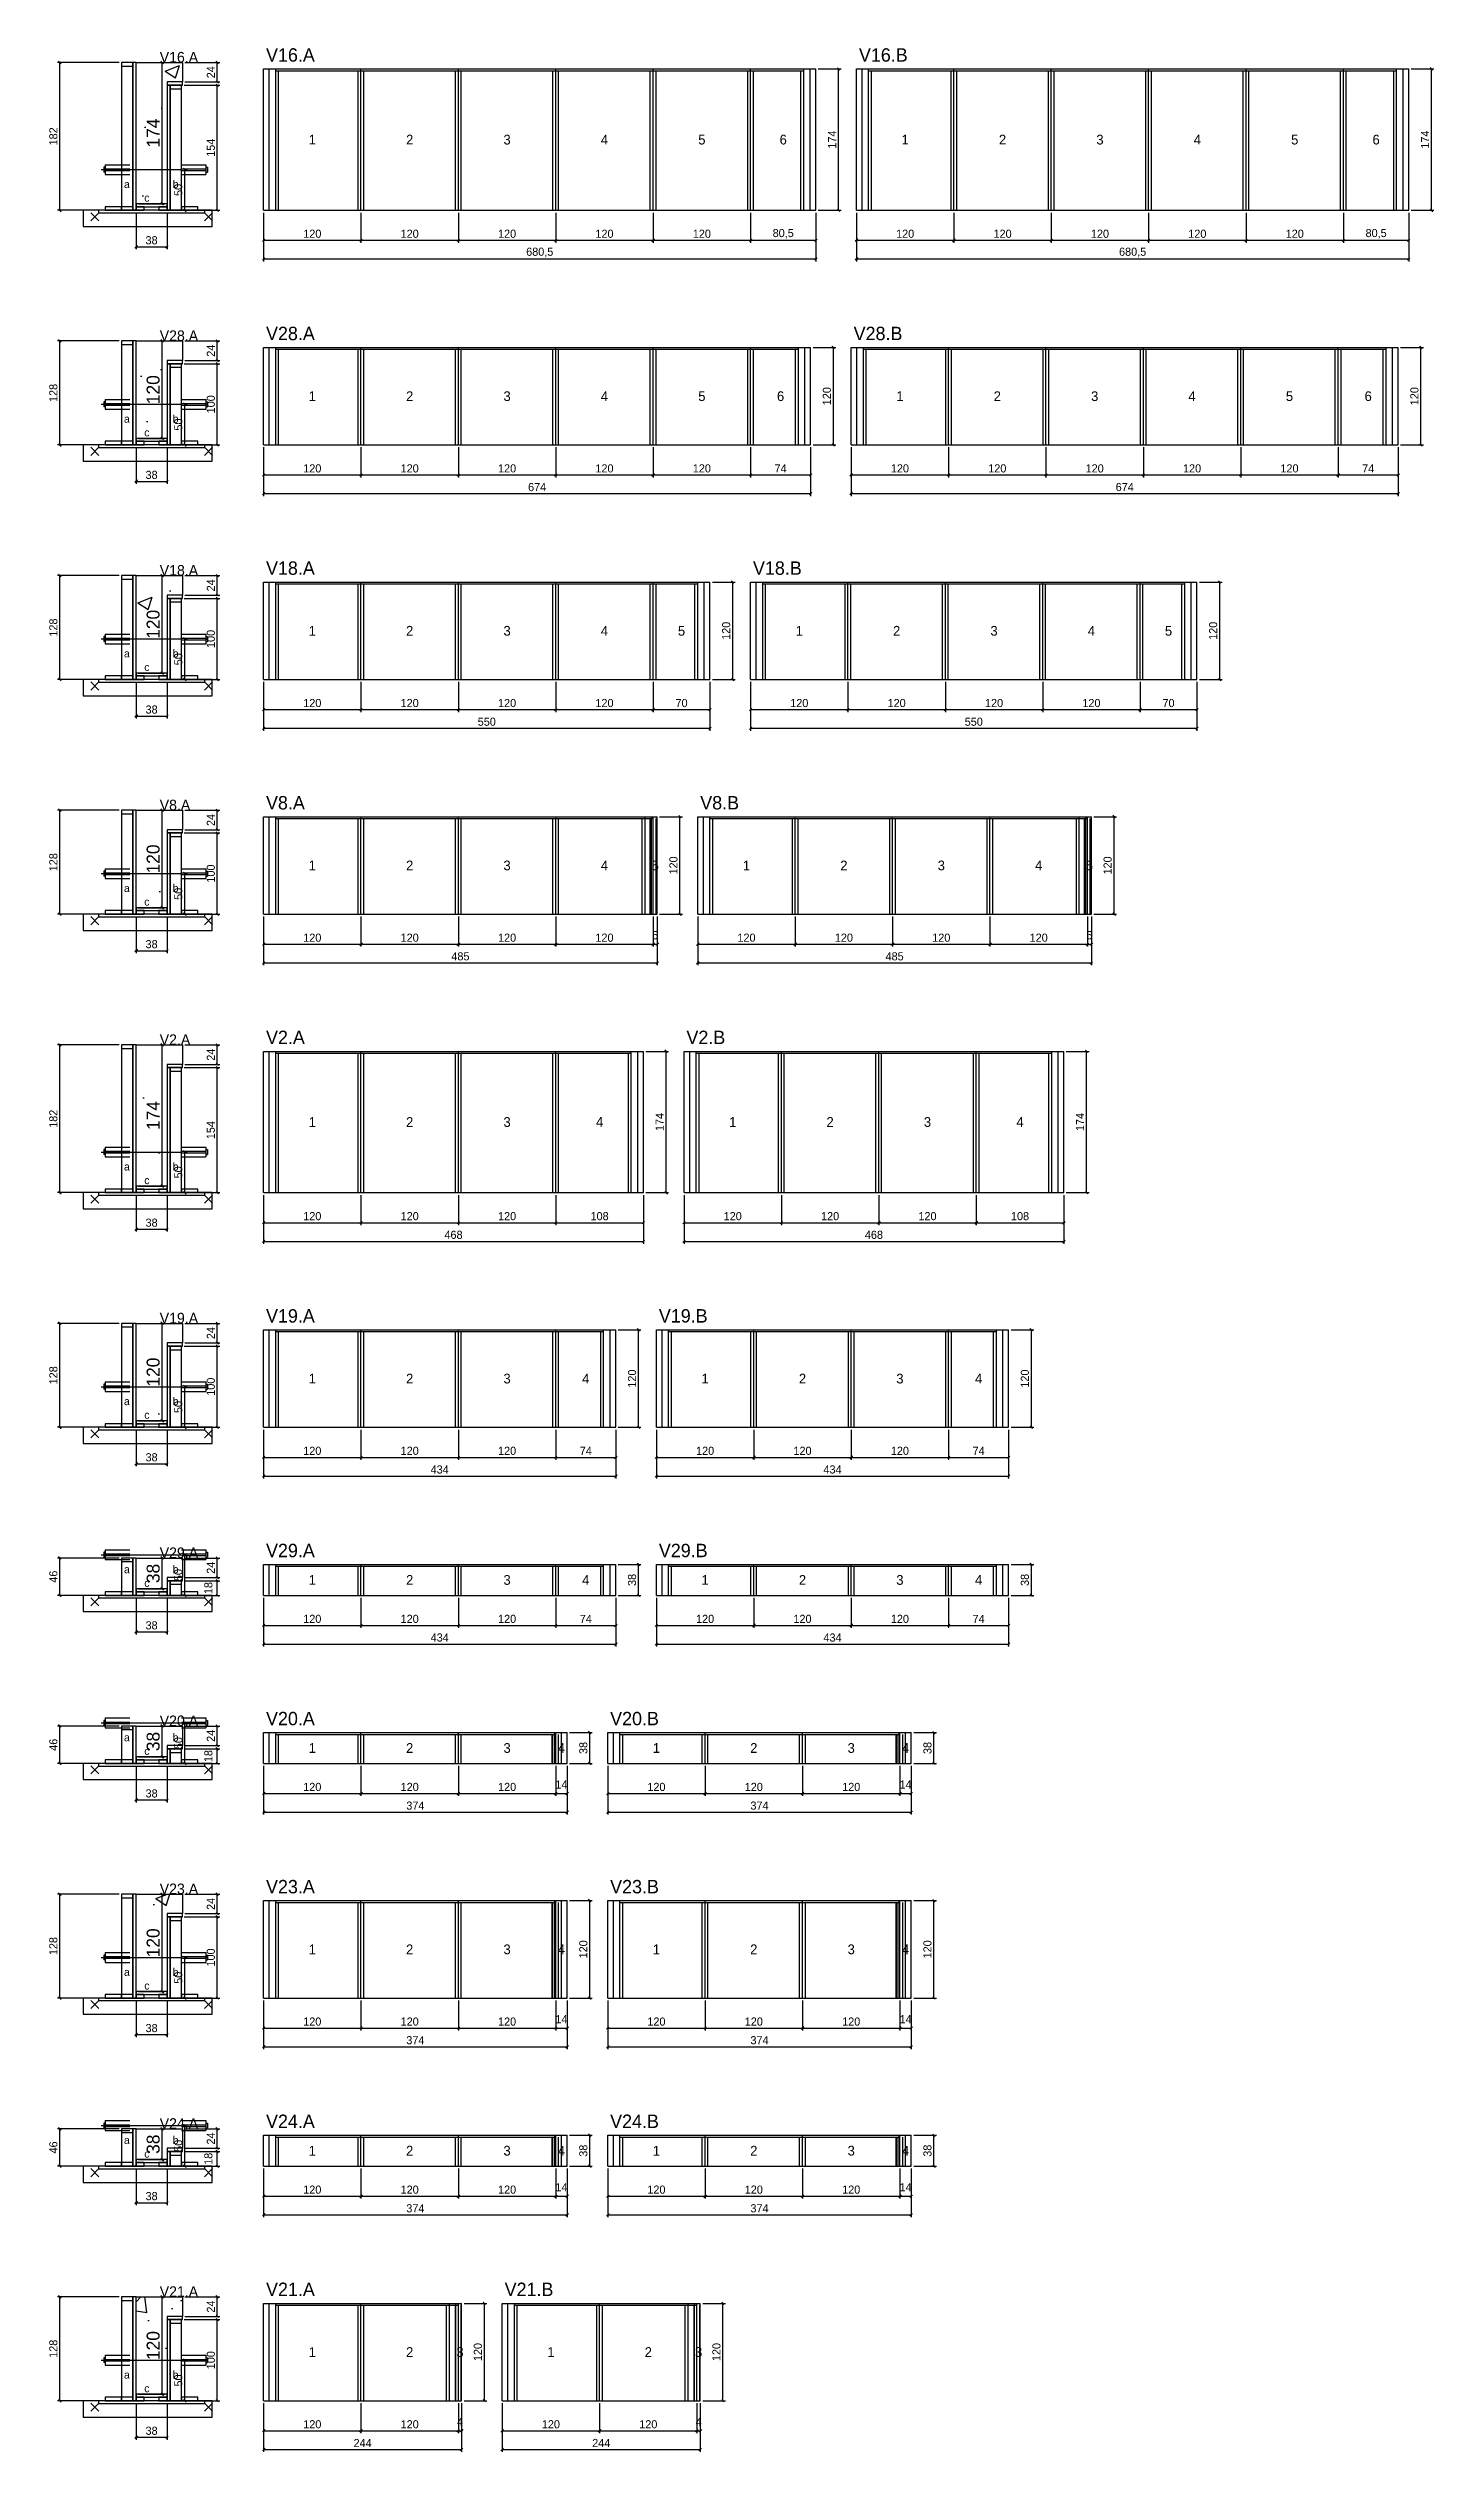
# Model space of a CAD drawing. Extents: x -69 to 3070, y -7854 to 1250.
# Drawn here: x -69 to 1639, y -4961 to -2000 of the extents above; entities that cross this region are included whole.
import ezdxf
from ezdxf.enums import TextEntityAlignment as Align

# ---------------------------------------------------------------- set-up
doc = ezdxf.new("R2010")
doc.units = 0
for name, color, linetype in [('5', 5, 'Continuous'), ('barrote', 126, 'Continuous'), ('CONCRETO', 251, 'Continuous'), ('COTA', 241, 'Continuous'), ('Cota Seção (2x)', 241, 'Continuous'), ('detalhes', 7, 'Continuous'), ('Hachura', 251, 'Continuous'), ('Madeira', 126, 'Continuous'), ('NOMENCLATURA', 7, 'Continuous'), ('Painéis', 200, 'Continuous'), ('presilha', 224, 'Continuous'), ('SARR_2.2x7', 40, 'Continuous'), ('SARR_3.5x7', 81, 'Continuous'), ('SCO-LAJ', 224, 'Continuous'), ('TENSOR', 224, 'Continuous'), ('Texto Seção', 7, 'Continuous')]:
    doc.layers.add(name, color=color, linetype=linetype)
doc.dimstyles.new('PAINEL', dxfattribs={"dimtxt": 10, "dimasz": 3, "dimexe": 3, "dimexo": 3, "dimgap": 3, "dimtad": 1, "dimblk": 'OBLIQUE', "dimblk1": 'OBLIQUE', "dimcen": 2.5, "dimclrd": 4, "dimclre": 4, "dimclrt": 240, "dimazin": 3, "dimtfac": 1, "dimtmove": 0, "dimatfit": 3})
doc.dimstyles.new('SECAO2X', dxfattribs={"dimtxt": 16, "dimasz": 3, "dimexe": 3, "dimexo": 3, "dimgap": 3, "dimtad": 1, "dimblk": 'OBLIQUE', "dimblk1": 'OBLIQUE', "dimcen": 2.5, "dimclrd": 4, "dimclre": 4, "dimclrt": 240, "dimazin": 3, "dimtfac": 1, "dimtmove": 0, "dimatfit": 3})

msp = doc.modelspace()

# ---------------------------------------------------------------- texts
at = {"layer": '5'}
for s, p in [('1', (257, -2113)), ('2', (377, -2113)), ('3', (497, -2113)), ('4', (617, -2113)), ('5', (737, -2113)), ('6', (837.25, -2113)), ('1', (987.5, -2113)), ('2', (1107.5, -2113)), ('3', (1227.5, -2113)), ('4', (1347.5, -2113)), ('5', (1467.5, -2113)), ('6', (1567.75, -2113)), ('1', (257, -2429)), ('2', (377, -2429)), ('3', (497, -2429)), ('4', (617, -2429)), ('5', (737, -2429)), ('6', (834, -2429)), ('1', (981, -2429)), ('2', (1101, -2429)), ('3', (1221, -2429)), ('4', (1341, -2429)), ('5', (1461, -2429)), ('6', (1558, -2429)), ('1', (257, -2718)), ('2', (377, -2718)), ('3', (497, -2718)), ('4', (617, -2718)), ('5', (712, -2718)), ('1', (857, -2718)), ('2', (977, -2718)), ('3', (1097, -2718)), ('4', (1217, -2718)), ('5', (1312, -2718)), ('1', (257, -3007)), ('2', (377, -3007)), ('3', (497, -3007)), ('4', (617, -3007)), ('5', (679.5, -3007)), ('1', (792, -3007)), ('2', (912, -3007)), ('3', (1032, -3007)), ('4', (1152, -3007)), ('5', (1214.5, -3007)), ('1', (257, -3323)), ('2', (377, -3323)), ('3', (497, -3323)), ('4', (611, -3323)), ('1', (775, -3323)), ('2', (895, -3323)), ('3', (1015, -3323)), ('4', (1129, -3323)), ('1', (257, -3639)), ('2', (377, -3639)), ('3', (497, -3639)), ('4', (594, -3639)), ('1', (741, -3639)), ('2', (861, -3639)), ('3', (981, -3639)), ('4', (1078, -3639)), ('1', (257, -3887)), ('2', (377, -3887)), ('3', (497, -3887)), ('4', (594, -3887)), ('1', (741, -3887)), ('2', (861, -3887)), ('3', (981, -3887)), ('4', (1078, -3887)), ('1', (257, -4094)), ('2', (377, -4094)), ('3', (497, -4094)), ('4', (564, -4094)), ('1', (681, -4094)), ('2', (801, -4094)), ('3', (921, -4094)), ('4', (988, -4094)), ('1', (257, -4342)), ('2', (377, -4342)), ('3', (497, -4342)), ('4', (564, -4342)), ('1', (681, -4342)), ('2', (801, -4342)), ('3', (921, -4342)), ('4', (988, -4342)), ('1', (257, -4590)), ('2', (377, -4590)), ('3', (497, -4590)), ('4', (564, -4590)), ('1', (681, -4590)), ('2', (801, -4590)), ('3', (921, -4590)), ('4', (988, -4590)), ('1', (257, -4838)), ('2', (377, -4838)), ('3', (439, -4838)), ('1', (551, -4838)), ('2', (671, -4838)), ('3', (733, -4838))]:
    msp.add_text(s, height=12, dxfattribs=at).set_placement(p, align=Align.MIDDLE_CENTER)
at = {"layer": 'detalhes'}
for s, p in [('a', (25, -2172.7)), ('c', (50, -2189.5)), ('b', (85, -2172.7)), ('a', (25, -2461.7)), ('b', (85, -2461.7)), ('c', (50, -2478.5)), ('a', (25, -2750.7)), ('b', (85, -2750.7)), ('c', (50, -2767.5)), ('a', (25, -3039.7)), ('c', (50, -3056.5)), ('b', (85, -3039.7)), ('a', (25, -3382.7)), ('b', (85, -3382.7)), ('c', (50, -3399.5)), ('a', (25, -3671.7)), ('b', (85, -3671.7)), ('c', (50, -3688.5)), ('a', (25, -3878.7)), ('b', (85, -3878.7)), ('c', (50, -3895.5)), ('a', (25, -4085.7)), ('b', (85, -4085.7)), ('c', (50, -4102.5)), ('a', (25, -4374.7)), ('b', (85, -4374.7)), ('c', (50, -4391.5)), ('a', (25, -4581.7)), ('b', (85, -4581.7)), ('c', (50, -4598.5)), ('a', (25, -4870.7)), ('c', (50, -4887.5)), ('b', (85, -4870.7))]:
    msp.add_text(s, height=9.6, dxfattribs=at).set_placement(p)
at = {"layer": 'NOMENCLATURA'}
for s, p in [('V16.A', (200, -2017)), ('V16.B', (930.5, -2017)), ('V28.A', (200, -2360)), ('V28.B', (924, -2360)), ('V18.A', (200, -2649)), ('V18.B', (800, -2649)), ('V8.A', (200, -2938)), ('V8.B', (735, -2938)), ('V2.A', (200, -3227)), ('V2.B', (718, -3227)), ('V19.A', (200, -3570)), ('V19.B', (684, -3570)), ('V29.A', (200, -3859)), ('V29.B', (684, -3859)), ('V20.A', (200, -4066)), ('V20.B', (624, -4066)), ('V23.A', (200, -4273)), ('V23.B', (624, -4273)), ('V24.A', (200, -4562)), ('V24.B', (624, -4562)), ('V21.A', (200, -4769)), ('V21.B', (494, -4769))]:
    msp.add_text(s, height=16.5, dxfattribs=at).set_placement(p)
at = {"layer": 'Texto Seção'}
for s, p in [('V16.A', (69, -2018)), ('V28.A', (69, -2361)), ('V18.A', (69, -2650)), ('V8.A', (69, -2939)), ('V2.A', (69, -3228)), ('V19.A', (69, -3571)), ('V29.A', (69, -3860)), ('V20.A', (69, -4067)), ('V23.A', (69, -4274)), ('V24.A', (69, -4563)), ('V21.A', (69, -4770))]:
    msp.add_text(s, height=13, dxfattribs=at).set_placement(p)

# ---------------------------------------------------------------- blocks, each defined once
blk = doc.blocks.new('_OBLIQUE')
at = {"color": 0, "linetype": 'BYBLOCK'}
blk.add_line((-0.5, -0.5), (0.5, 0.5), dxfattribs=at)

# ---------------------------------------------------------------- dimensions: what is measured, and where the dimension line sits
at = {"layer": 'COTA'}
for base, p1, p2 in [((-54, -2200), (2, -2200), (22, -2018)), ((140, -2042), (97, -2042), (97, -2018)), ((905.5, -2200), (877.5, -2200), (877.5, -2026)), ((1636, -2200), (1608, -2200), (1608, -2026)), ((140, -2200), (96, -2200), (96, -2046)), ((100, -2200), (96, -2200), (96, -2150)), ((-54, -2489), (2, -2489), (22, -2361)), ((140, -2385), (97, -2385), (97, -2361)), ((899, -2489), (871, -2489), (871, -2369)), ((1623, -2489), (1595, -2489), (1595, -2369)), ((140, -2489), (96, -2489), (96, -2389)), ((100, -2489), (96, -2489), (96, -2439)), ((-54, -2778), (2, -2778), (22, -2650)), ((140, -2674), (97, -2674), (97, -2650)), ((775, -2778), (747, -2778), (747, -2658)), ((1375, -2778), (1347, -2778), (1347, -2658)), ((140, -2778), (96, -2778), (96, -2678)), ((100, -2778), (96, -2778), (96, -2728)), ((-54, -3067), (2, -3067), (22, -2939)), ((140, -2963), (97, -2963), (97, -2939)), ((710, -3067), (682, -3067), (682, -2947)), ((1245, -3067), (1217, -3067), (1217, -2947)), ((140, -3067), (96, -3067), (96, -2967)), ((100, -3067), (96, -3067), (96, -3017)), ((-54, -3410), (2, -3410), (22, -3228)), ((140, -3252), (97, -3252), (97, -3228)), ((140, -3410), (96, -3410), (96, -3256)), ((693, -3410), (665, -3410), (665, -3236)), ((1211, -3410), (1183, -3410), (1183, -3236)), ((100, -3410), (96, -3410), (96, -3360)), ((-54, -3699), (2, -3699), (22, -3571)), ((140, -3595), (97, -3595), (97, -3571)), ((659, -3699), (631, -3699), (631, -3579)), ((1143, -3699), (1115, -3699), (1115, -3579)), ((140, -3699), (96, -3699), (96, -3599)), ((100, -3699), (96, -3699), (96, -3649)), ((-54, -3906), (2, -3906), (22, -3860)), ((100, -3906), (96, -3906), (96, -3856)), ((140, -3884), (97, -3884), (97, -3860)), ((659, -3906), (631, -3906), (631, -3868)), ((1143, -3906), (1115, -3906), (1115, -3868)), ((140, -3906), (96, -3906), (96, -3888)), ((-54, -4113), (2, -4113), (22, -4067)), ((100, -4113), (96, -4113), (96, -4063)), ((140, -4091), (97, -4091), (97, -4067)), ((599, -4113), (571, -4113), (571, -4075)), ((1023, -4113), (995, -4113), (995, -4075)), ((140, -4113), (96, -4113), (96, -4095)), ((-54, -4402), (2, -4402), (22, -4274)), ((140, -4298), (97, -4298), (97, -4274)), ((599, -4402), (571, -4402), (571, -4282)), ((1023, -4402), (995, -4402), (995, -4282)), ((140, -4402), (96, -4402), (96, -4302)), ((100, -4402), (96, -4402), (96, -4352)), ((100, -4609), (96, -4609), (96, -4559)), ((-54, -4609), (2, -4609), (22, -4563)), ((140, -4587), (97, -4587), (97, -4563)), ((599, -4609), (571, -4609), (571, -4571)), ((1023, -4609), (995, -4609), (995, -4571)), ((140, -4609), (96, -4609), (96, -4591)), ((-54, -4898), (2, -4898), (22, -4770)), ((140, -4794), (97, -4794), (97, -4770)), ((469, -4898), (441, -4898), (441, -4778)), ((763, -4898), (735, -4898), (735, -4778)), ((140, -4898), (96, -4898), (96, -4798)), ((100, -4898), (96, -4898), (96, -4848))]:
    msp.add_linear_dim(base=base, p1=p1, p2=p2, angle=90, dimstyle='PAINEL', dxfattribs=at).render()
for base, p1, p2 in [((40, -2245), (40, -2200), (78, -2200)), ((197, -2237), (197, -2200), (317, -2200)), ((197, -2260), (197, -2200), (877.5, -2200)), ((317, -2237), (317, -2200), (437, -2200)), ((437, -2237), (437, -2200), (557, -2200)), ((557, -2237), (557, -2200), (677, -2200)), ((677, -2237), (677, -2200), (797, -2200)), ((797, -2237), (797, -2200), (877.5, -2200)), ((927.5, -2237), (927.5, -2200), (1047.5, -2200)), ((927.5, -2260), (927.5, -2200), (1608, -2200)), ((1047.5, -2237), (1047.5, -2200), (1167.5, -2200)), ((1167.5, -2237), (1167.5, -2200), (1287.5, -2200)), ((1287.5, -2237), (1287.5, -2200), (1407.5, -2200)), ((1407.5, -2237), (1407.5, -2200), (1527.5, -2200)), ((1527.5, -2237), (1527.5, -2200), (1608, -2200)), ((40, -2534), (40, -2489), (78, -2489)), ((197, -2526), (197, -2489), (317, -2489)), ((197, -2549), (197, -2489), (871, -2489)), ((317, -2526), (317, -2489), (437, -2489)), ((437, -2526), (437, -2489), (557, -2489)), ((557, -2526), (557, -2489), (677, -2489)), ((677, -2526), (677, -2489), (797, -2489)), ((797, -2526), (797, -2489), (871, -2489)), ((921, -2526), (921, -2489), (1041, -2489)), ((921, -2549), (921, -2489), (1595, -2489)), ((1041, -2526), (1041, -2489), (1161, -2489)), ((1161, -2526), (1161, -2489), (1281, -2489)), ((1281, -2526), (1281, -2489), (1401, -2489)), ((1401, -2526), (1401, -2489), (1521, -2489)), ((1521, -2526), (1521, -2489), (1595, -2489)), ((40, -2823), (40, -2778), (78, -2778)), ((197, -2815), (197, -2778), (317, -2778)), ((197, -2838), (197, -2778), (747, -2778)), ((317, -2815), (317, -2778), (437, -2778)), ((437, -2815), (437, -2778), (557, -2778)), ((557, -2815), (557, -2778), (677, -2778)), ((677, -2815), (677, -2778), (747, -2778)), ((797, -2815), (797, -2778), (917, -2778)), ((797, -2838), (797, -2778), (1347, -2778)), ((917, -2815), (917, -2778), (1037, -2778)), ((1037, -2815), (1037, -2778), (1157, -2778)), ((1157, -2815), (1157, -2778), (1277, -2778)), ((1277, -2815), (1277, -2778), (1347, -2778)), ((40, -3112), (40, -3067), (78, -3067)), ((197, -3104), (197, -3067), (317, -3067)), ((197, -3127), (197, -3067), (682, -3067)), ((317, -3104), (317, -3067), (437, -3067)), ((437, -3104), (437, -3067), (557, -3067)), ((557, -3104), (557, -3067), (677, -3067)), ((677, -3104), (677, -3067), (682, -3067)), ((732, -3104), (732, -3067), (852, -3067)), ((732, -3127), (732, -3067), (1217, -3067)), ((852, -3104), (852, -3067), (972, -3067)), ((972, -3104), (972, -3067), (1092, -3067)), ((1092, -3104), (1092, -3067), (1212, -3067)), ((1212, -3104), (1212, -3067), (1217, -3067)), ((40, -3455), (40, -3410), (78, -3410)), ((197, -3447), (197, -3410), (317, -3410)), ((197, -3470), (197, -3410), (665, -3410)), ((317, -3447), (317, -3410), (437, -3410)), ((437, -3447), (437, -3410), (557, -3410)), ((557, -3447), (557, -3410), (665, -3410)), ((715, -3447), (715, -3410), (835, -3410)), ((715, -3470), (715, -3410), (1183, -3410)), ((835, -3447), (835, -3410), (955, -3410)), ((955, -3447), (955, -3410), (1075, -3410)), ((1075, -3447), (1075, -3410), (1183, -3410)), ((40, -3744), (40, -3699), (78, -3699)), ((197, -3736), (197, -3699), (317, -3699)), ((197, -3759), (197, -3699), (631, -3699)), ((317, -3736), (317, -3699), (437, -3699)), ((437, -3736), (437, -3699), (557, -3699)), ((557, -3736), (557, -3699), (631, -3699)), ((681, -3736), (681, -3699), (801, -3699)), ((681, -3759), (681, -3699), (1115, -3699)), ((801, -3736), (801, -3699), (921, -3699)), ((921, -3736), (921, -3699), (1041, -3699)), ((1041, -3736), (1041, -3699), (1115, -3699)), ((40, -3951), (40, -3906), (78, -3906)), ((197, -3943), (197, -3906), (317, -3906)), ((197, -3966), (197, -3906), (631, -3906)), ((317, -3943), (317, -3906), (437, -3906)), ((437, -3943), (437, -3906), (557, -3906)), ((557, -3943), (557, -3906), (631, -3906)), ((681, -3943), (681, -3906), (801, -3906)), ((681, -3966), (681, -3906), (1115, -3906)), ((801, -3943), (801, -3906), (921, -3906)), ((921, -3943), (921, -3906), (1041, -3906)), ((1041, -3943), (1041, -3906), (1115, -3906)), ((40, -4158), (40, -4113), (78, -4113)), ((197, -4150), (197, -4113), (317, -4113)), ((197, -4173), (197, -4113), (571, -4113)), ((317, -4150), (317, -4113), (437, -4113)), ((437, -4150), (437, -4113), (557, -4113)), ((557, -4150), (557, -4113), (571, -4113)), ((621, -4150), (621, -4113), (741, -4113)), ((621, -4173), (621, -4113), (995, -4113)), ((741, -4150), (741, -4113), (861, -4113)), ((861, -4150), (861, -4113), (981, -4113)), ((981, -4150), (981, -4113), (995, -4113)), ((40, -4447), (40, -4402), (78, -4402)), ((197, -4439), (197, -4402), (317, -4402)), ((197, -4462), (197, -4402), (571, -4402)), ((317, -4439), (317, -4402), (437, -4402)), ((437, -4439), (437, -4402), (557, -4402)), ((557, -4439), (557, -4402), (571, -4402)), ((621, -4439), (621, -4402), (741, -4402)), ((621, -4462), (621, -4402), (995, -4402)), ((741, -4439), (741, -4402), (861, -4402)), ((861, -4439), (861, -4402), (981, -4402)), ((981, -4439), (981, -4402), (995, -4402)), ((40, -4654), (40, -4609), (78, -4609)), ((197, -4646), (197, -4609), (317, -4609)), ((197, -4669), (197, -4609), (571, -4609)), ((317, -4646), (317, -4609), (437, -4609)), ((437, -4646), (437, -4609), (557, -4609)), ((557, -4646), (557, -4609), (571, -4609)), ((621, -4646), (621, -4609), (741, -4609)), ((621, -4669), (621, -4609), (995, -4609)), ((741, -4646), (741, -4609), (861, -4609)), ((861, -4646), (861, -4609), (981, -4609)), ((981, -4646), (981, -4609), (995, -4609)), ((40, -4943), (40, -4898), (78, -4898)), ((197, -4935), (197, -4898), (317, -4898)), ((197, -4958), (197, -4898), (441, -4898)), ((317, -4935), (317, -4898), (437, -4898)), ((437, -4935), (437, -4898), (441, -4898)), ((491, -4935), (491, -4898), (611, -4898)), ((491, -4958), (491, -4898), (735, -4898)), ((611, -4935), (611, -4898), (731, -4898)), ((731, -4935), (731, -4898), (735, -4898))]:
    msp.add_linear_dim(base=base, p1=p1, p2=p2, dimstyle='PAINEL', dxfattribs=at).render()
at = {"layer": 'Cota Seção (2x)'}
for base, p1, p2 in [((72, -2192), (40, -2192), (40, -2018)), ((72, -2481), (40, -2481), (40, -2361)), ((72, -2770), (40, -2770), (40, -2650)), ((72, -3059), (40, -3059), (40, -2939)), ((72, -3402), (40, -3402), (40, -3228)), ((72, -3691), (40, -3691), (40, -3571)), ((72, -3898), (40, -3898), (40, -3860)), ((72, -4105), (40, -4105), (40, -4067)), ((72, -4394), (40, -4394), (40, -4274)), ((72, -4601), (40, -4601), (40, -4563)), ((72, -4890), (40, -4890), (40, -4770))]:
    msp.add_linear_dim(base=base, p1=p1, p2=p2, angle=90, dimstyle='SECAO2X', dxfattribs=at).render()

# ---------------------------------------------------------------- hatches: boundary and pattern name
at = {"layer": 'Hachura'}
h = msp.add_hatch(dxfattribs=at)
h.set_pattern_fill('AR-CONC')
h.paths.add_polyline_path([(40, -2192), (40, -2018), (97, -2018), (97, -2042), (78, -2042), (78, -2192)])
h = msp.add_hatch(dxfattribs=at)
h.set_pattern_fill('AR-CONC')
h.paths.add_polyline_path([(40, -2481), (40, -2361), (97, -2361), (97, -2385), (78, -2385), (78, -2481)])
h = msp.add_hatch(dxfattribs=at)
h.set_pattern_fill('AR-CONC')
h.paths.add_polyline_path([(40, -2770), (40, -2650), (97, -2650), (97, -2674), (78, -2674), (78, -2770)])
h = msp.add_hatch(dxfattribs=at)
h.set_pattern_fill('AR-CONC')
h.paths.add_polyline_path([(40, -3059), (40, -2939), (97, -2939), (97, -2963), (78, -2963), (78, -3059)])
h = msp.add_hatch(dxfattribs=at)
h.set_pattern_fill('AR-CONC')
h.paths.add_polyline_path([(40, -3402), (40, -3228), (97, -3228), (97, -3252), (78, -3252), (78, -3402)])
h = msp.add_hatch(dxfattribs=at)
h.set_pattern_fill('AR-CONC')
h.paths.add_polyline_path([(40, -3691), (40, -3571), (97, -3571), (97, -3595), (78, -3595), (78, -3691)])
h = msp.add_hatch(dxfattribs=at)
h.set_pattern_fill('AR-CONC')
h.paths.add_polyline_path([(40, -3898), (40, -3860), (97, -3860), (97, -3884), (78, -3884), (78, -3898)])
h = msp.add_hatch(dxfattribs=at)
h.set_pattern_fill('AR-CONC')
h.paths.add_polyline_path([(40, -4105), (40, -4067), (97, -4067), (97, -4091), (78, -4091), (78, -4105)])
h = msp.add_hatch(dxfattribs=at)
h.set_pattern_fill('AR-CONC')
h.paths.add_polyline_path([(40, -4394), (40, -4274), (97, -4274), (97, -4298), (78, -4298), (78, -4394)])
h = msp.add_hatch(dxfattribs=at)
h.set_pattern_fill('AR-CONC')
h.paths.add_polyline_path([(40, -4601), (40, -4563), (97, -4563), (97, -4587), (78, -4587), (78, -4601)])
h = msp.add_hatch(dxfattribs=at)
h.set_pattern_fill('AR-CONC')
h.paths.add_polyline_path([(40, -4890), (40, -4770), (97, -4770), (97, -4794), (78, -4794), (78, -4890)])

# ---------------------------------------------------------------- linework, layer by layer
for p, q in [((0, -2147), (0, -2153)), ((2, -2147), (0, -2147)), ((2, -2153), (0, -2153)), ((2, -2144), (32, -2144)), ((2, -2144), (2, -2156)), ((2, -2149), (32, -2149)), ((2, -2151), (32, -2151)), ((2, -2156), (32, -2156)), ((96, -2144), (126, -2144)), ((96, -2149), (126, -2149)), ((96, -2151), (126, -2151)), ((96, -2156), (126, -2156)), ((126, -2144), (126, -2156)), ((126, -2147), (128, -2147)), ((126, -2153), (128, -2153)), ((128, -2147), (128, -2153)), ((0, -2436), (0, -2442)), ((2, -2436), (0, -2436)), ((2, -2442), (0, -2442)), ((2, -2433), (32, -2433)), ((2, -2433), (2, -2445)), ((2, -2438), (32, -2438)), ((2, -2440), (32, -2440)), ((2, -2445), (32, -2445)), ((96, -2433), (126, -2433)), ((96, -2438), (126, -2438)), ((96, -2440), (126, -2440)), ((96, -2445), (126, -2445)), ((126, -2433), (126, -2445)), ((126, -2436), (128, -2436)), ((126, -2442), (128, -2442)), ((128, -2436), (128, -2442)), ((2, -2722), (32, -2722)), ((2, -2722), (2, -2734)), ((96, -2722), (126, -2722)), ((126, -2722), (126, -2734)), ((0, -2725), (0, -2731)), ((2, -2725), (0, -2725)), ((2, -2731), (0, -2731)), ((2, -2727), (32, -2727)), ((2, -2729), (32, -2729)), ((2, -2734), (32, -2734)), ((96, -2727), (126, -2727)), ((96, -2729), (126, -2729)), ((96, -2734), (126, -2734)), ((126, -2725), (128, -2725)), ((126, -2731), (128, -2731)), ((128, -2725), (128, -2731)), ((0, -3014), (0, -3020)), ((2, -3014), (0, -3014)), ((2, -3011), (32, -3011)), ((2, -3011), (2, -3023)), ((2, -3016), (32, -3016)), ((2, -3018), (32, -3018)), ((96, -3011), (126, -3011)), ((96, -3016), (126, -3016)), ((96, -3018), (126, -3018)), ((126, -3011), (126, -3023)), ((126, -3014), (128, -3014)), ((128, -3014), (128, -3020)), ((2, -3020), (0, -3020)), ((2, -3023), (32, -3023)), ((96, -3023), (126, -3023)), ((126, -3020), (128, -3020)), ((0, -3357), (0, -3363)), ((2, -3357), (0, -3357)), ((2, -3363), (0, -3363)), ((2, -3354), (32, -3354)), ((2, -3354), (2, -3366)), ((2, -3359), (32, -3359)), ((2, -3361), (32, -3361)), ((2, -3366), (32, -3366)), ((96, -3354), (126, -3354)), ((96, -3359), (126, -3359)), ((96, -3361), (126, -3361)), ((96, -3366), (126, -3366)), ((126, -3354), (126, -3366)), ((126, -3357), (128, -3357)), ((126, -3363), (128, -3363)), ((128, -3357), (128, -3363)), ((0, -3646), (0, -3652)), ((2, -3646), (0, -3646)), ((2, -3652), (0, -3652)), ((2, -3643), (32, -3643)), ((2, -3643), (2, -3655)), ((2, -3648), (32, -3648)), ((2, -3650), (32, -3650)), ((2, -3655), (32, -3655)), ((96, -3643), (126, -3643)), ((96, -3648), (126, -3648)), ((96, -3650), (126, -3650)), ((96, -3655), (126, -3655)), ((126, -3643), (126, -3655)), ((126, -3646), (128, -3646)), ((126, -3652), (128, -3652)), ((128, -3646), (128, -3652)), ((0, -3853), (0, -3859)), ((2, -3853), (0, -3853)), ((2, -3859), (0, -3859)), ((2, -3850), (32, -3850)), ((2, -3850), (2, -3862)), ((2, -3855), (32, -3855)), ((2, -3857), (32, -3857)), ((2, -3862), (32, -3862)), ((96, -3850), (126, -3850)), ((96, -3855), (126, -3855)), ((96, -3857), (126, -3857)), ((96, -3862), (126, -3862)), ((126, -3850), (126, -3862)), ((126, -3853), (128, -3853)), ((126, -3859), (128, -3859)), ((128, -3853), (128, -3859)), ((0, -4060), (0, -4066)), ((2, -4060), (0, -4060)), ((2, -4066), (0, -4066)), ((2, -4057), (32, -4057)), ((2, -4057), (2, -4069)), ((2, -4062), (32, -4062)), ((2, -4064), (32, -4064)), ((2, -4069), (32, -4069)), ((96, -4057), (126, -4057)), ((96, -4062), (126, -4062)), ((96, -4064), (126, -4064)), ((96, -4069), (126, -4069)), ((126, -4057), (126, -4069)), ((126, -4060), (128, -4060)), ((126, -4066), (128, -4066)), ((128, -4060), (128, -4066)), ((0, -4349), (0, -4355)), ((2, -4349), (0, -4349)), ((2, -4346), (32, -4346)), ((2, -4346), (2, -4358)), ((2, -4351), (32, -4351)), ((96, -4346), (126, -4346)), ((96, -4351), (126, -4351)), ((126, -4346), (126, -4358)), ((126, -4349), (128, -4349)), ((128, -4349), (128, -4355)), ((2, -4355), (0, -4355)), ((2, -4353), (32, -4353)), ((2, -4358), (32, -4358)), ((96, -4353), (126, -4353)), ((96, -4358), (126, -4358)), ((126, -4355), (128, -4355)), ((0, -4556), (0, -4562)), ((2, -4556), (0, -4556)), ((2, -4553), (32, -4553)), ((2, -4553), (2, -4565)), ((2, -4558), (32, -4558)), ((96, -4553), (126, -4553)), ((96, -4558), (126, -4558)), ((126, -4553), (126, -4565)), ((126, -4556), (128, -4556)), ((128, -4556), (128, -4562)), ((2, -4562), (0, -4562)), ((2, -4560), (32, -4560)), ((2, -4565), (32, -4565)), ((96, -4560), (126, -4560)), ((96, -4565), (126, -4565)), ((126, -4562), (128, -4562)), ((0, -4845), (0, -4851)), ((2, -4845), (0, -4845)), ((2, -4851), (0, -4851)), ((2, -4842), (32, -4842)), ((2, -4842), (2, -4854)), ((2, -4847), (32, -4847)), ((2, -4849), (32, -4849)), ((2, -4854), (32, -4854)), ((96, -4842), (126, -4842)), ((96, -4847), (126, -4847)), ((96, -4849), (126, -4849)), ((96, -4854), (126, -4854)), ((126, -4842), (126, -4854)), ((126, -4845), (128, -4845)), ((126, -4851), (128, -4851)), ((128, -4845), (128, -4851))]:
    msp.add_line(p, q)
at = {"layer": 'barrote'}
for points in [[(-25.5, -2220), (133.5, -2220), (133.5, -2200), (-25.5, -2200)], [(-25.5, -2509), (133.5, -2509), (133.5, -2489), (-25.5, -2489)], [(-25.5, -2798), (133.5, -2798), (133.5, -2778), (-25.5, -2778)], [(-25.5, -3087), (133.5, -3087), (133.5, -3067), (-25.5, -3067)], [(-25.5, -3430), (133.5, -3430), (133.5, -3410), (-25.5, -3410)], [(-25.5, -3719), (133.5, -3719), (133.5, -3699), (-25.5, -3699)], [(-25.5, -3926), (133.5, -3926), (133.5, -3906), (-25.5, -3906)], [(-25.5, -4133), (133.5, -4133), (133.5, -4113), (-25.5, -4113)], [(-25.5, -4422), (133.5, -4422), (133.5, -4402), (-25.5, -4402)], [(-25.5, -4629), (133.5, -4629), (133.5, -4609), (-25.5, -4609)], [(-25.5, -4918), (133.5, -4918), (133.5, -4898), (-25.5, -4898)]]:
    msp.add_lwpolyline(points, close=True, dxfattribs=at)
at = {"layer": 'CONCRETO'}
for points in [[(40, -2192), (40, -2018), (97, -2018), (97, -2042), (78, -2042), (78, -2192)], [(40, -2481), (40, -2361), (97, -2361), (97, -2385), (78, -2385), (78, -2481)], [(40, -2770), (40, -2650), (97, -2650), (97, -2674), (78, -2674), (78, -2770)], [(40, -3059), (40, -2939), (97, -2939), (97, -2963), (78, -2963), (78, -3059)], [(40, -3402), (40, -3228), (97, -3228), (97, -3252), (78, -3252), (78, -3402)], [(40, -3691), (40, -3571), (97, -3571), (97, -3595), (78, -3595), (78, -3691)], [(40, -3898), (40, -3860), (97, -3860), (97, -3884), (78, -3884), (78, -3898)], [(40, -4105), (40, -4067), (97, -4067), (97, -4091), (78, -4091), (78, -4105)], [(40, -4394), (40, -4274), (97, -4274), (97, -4298), (78, -4298), (78, -4394)], [(40, -4601), (40, -4563), (97, -4563), (97, -4587), (78, -4587), (78, -4601)], [(40, -4890), (40, -4770), (97, -4770), (97, -4794), (78, -4794), (78, -4890)]]:
    msp.add_lwpolyline(points, close=True, dxfattribs=at)
at = {"layer": 'Madeira'}
for points in [[(22, -2200), (36, -2200), (36, -2018), (22, -2018)], [(22, -2022.4), (36, -2022.4), (36, -2018), (22, -2018)], [(82, -2200), (96, -2200), (96, -2046), (82, -2046)], [(82, -2050.4), (96, -2050.4), (96, -2046), (82, -2046)], [(2, -2200), (22, -2200), (22, -2195.6), (2, -2195.6)], [(22, -2200), (36, -2200), (36, -2195.6), (22, -2195.6)], [(40, -2200), (50, -2200), (50, -2195.6), (40, -2195.6)], [(68, -2200), (78, -2200), (78, -2195.6), (68, -2195.6)], [(96, -2200), (116, -2200), (116, -2195.6), (96, -2195.6)], [(22, -2489), (36, -2489), (36, -2361), (22, -2361)], [(22, -2365.4), (36, -2365.4), (36, -2361), (22, -2361)], [(82, -2489), (96, -2489), (96, -2389), (82, -2389)], [(82, -2393.4), (96, -2393.4), (96, -2389), (82, -2389)], [(2, -2489), (22, -2489), (22, -2484.6), (2, -2484.6)], [(22, -2489), (36, -2489), (36, -2484.6), (22, -2484.6)], [(40, -2489), (50, -2489), (50, -2484.6), (40, -2484.6)], [(68, -2489), (78, -2489), (78, -2484.6), (68, -2484.6)], [(96, -2489), (116, -2489), (116, -2484.6), (96, -2484.6)], [(22, -2778), (36, -2778), (36, -2650), (22, -2650)], [(22, -2654.4), (36, -2654.4), (36, -2650), (22, -2650)], [(82, -2778), (96, -2778), (96, -2678), (82, -2678)], [(82, -2682.4), (96, -2682.4), (96, -2678), (82, -2678)], [(2, -2778), (22, -2778), (22, -2773.6), (2, -2773.6)], [(22, -2778), (36, -2778), (36, -2773.6), (22, -2773.6)], [(40, -2778), (50, -2778), (50, -2773.6), (40, -2773.6)], [(68, -2778), (78, -2778), (78, -2773.6), (68, -2773.6)], [(96, -2778), (116, -2778), (116, -2773.6), (96, -2773.6)], [(22, -3067), (36, -3067), (36, -2939), (22, -2939)], [(22, -2943.4), (36, -2943.4), (36, -2939), (22, -2939)], [(82, -3067), (96, -3067), (96, -2967), (82, -2967)], [(82, -2971.4), (96, -2971.4), (96, -2967), (82, -2967)], [(2, -3067), (22, -3067), (22, -3062.6), (2, -3062.6)], [(22, -3067), (36, -3067), (36, -3062.6), (22, -3062.6)], [(40, -3067), (50, -3067), (50, -3062.6), (40, -3062.6)], [(68, -3067), (78, -3067), (78, -3062.6), (68, -3062.6)], [(96, -3067), (116, -3067), (116, -3062.6), (96, -3062.6)], [(22, -3410), (36, -3410), (36, -3228), (22, -3228)], [(22, -3232.4), (36, -3232.4), (36, -3228), (22, -3228)], [(82, -3410), (96, -3410), (96, -3256), (82, -3256)], [(82, -3260.4), (96, -3260.4), (96, -3256), (82, -3256)], [(2, -3410), (22, -3410), (22, -3405.6), (2, -3405.6)], [(22, -3410), (36, -3410), (36, -3405.6), (22, -3405.6)], [(40, -3410), (50, -3410), (50, -3405.6), (40, -3405.6)], [(68, -3410), (78, -3410), (78, -3405.6), (68, -3405.6)], [(96, -3410), (116, -3410), (116, -3405.6), (96, -3405.6)], [(22, -3699), (36, -3699), (36, -3571), (22, -3571)], [(22, -3575.4), (36, -3575.4), (36, -3571), (22, -3571)], [(82, -3699), (96, -3699), (96, -3599), (82, -3599)], [(82, -3603.4), (96, -3603.4), (96, -3599), (82, -3599)], [(2, -3699), (22, -3699), (22, -3694.6), (2, -3694.6)], [(22, -3699), (36, -3699), (36, -3694.6), (22, -3694.6)], [(40, -3699), (50, -3699), (50, -3694.6), (40, -3694.6)], [(68, -3699), (78, -3699), (78, -3694.6), (68, -3694.6)], [(96, -3699), (116, -3699), (116, -3694.6), (96, -3694.6)], [(22, -3906), (36, -3906), (36, -3860), (22, -3860)], [(22, -3864.4), (36, -3864.4), (36, -3860), (22, -3860)], [(2, -3906), (22, -3906), (22, -3901.6), (2, -3901.6)], [(22, -3906), (36, -3906), (36, -3901.6), (22, -3901.6)], [(40, -3906), (50, -3906), (50, -3901.6), (40, -3901.6)], [(68, -3906), (78, -3906), (78, -3901.6), (68, -3901.6)], [(82, -3906), (96, -3906), (96, -3888), (82, -3888)], [(82, -3892.4), (96, -3892.4), (96, -3888), (82, -3888)], [(96, -3906), (116, -3906), (116, -3901.6), (96, -3901.6)], [(22, -4113), (36, -4113), (36, -4067), (22, -4067)], [(22, -4071.4), (36, -4071.4), (36, -4067), (22, -4067)], [(2, -4113), (22, -4113), (22, -4108.6), (2, -4108.6)], [(22, -4113), (36, -4113), (36, -4108.6), (22, -4108.6)], [(40, -4113), (50, -4113), (50, -4108.6), (40, -4108.6)], [(68, -4113), (78, -4113), (78, -4108.6), (68, -4108.6)], [(82, -4113), (96, -4113), (96, -4095), (82, -4095)], [(82, -4099.4), (96, -4099.4), (96, -4095), (82, -4095)], [(96, -4113), (116, -4113), (116, -4108.6), (96, -4108.6)], [(22, -4402), (36, -4402), (36, -4274), (22, -4274)], [(22, -4278.4), (36, -4278.4), (36, -4274), (22, -4274)], [(82, -4402), (96, -4402), (96, -4302), (82, -4302)], [(82, -4306.4), (96, -4306.4), (96, -4302), (82, -4302)], [(2, -4402), (22, -4402), (22, -4397.6), (2, -4397.6)], [(22, -4402), (36, -4402), (36, -4397.6), (22, -4397.6)], [(40, -4402), (50, -4402), (50, -4397.6), (40, -4397.6)], [(68, -4402), (78, -4402), (78, -4397.6), (68, -4397.6)], [(96, -4402), (116, -4402), (116, -4397.6), (96, -4397.6)], [(22, -4609), (36, -4609), (36, -4563), (22, -4563)], [(22, -4567.4), (36, -4567.4), (36, -4563), (22, -4563)], [(2, -4609), (22, -4609), (22, -4604.6), (2, -4604.6)], [(22, -4609), (36, -4609), (36, -4604.6), (22, -4604.6)], [(40, -4609), (50, -4609), (50, -4604.6), (40, -4604.6)], [(68, -4609), (78, -4609), (78, -4604.6), (68, -4604.6)], [(82, -4609), (96, -4609), (96, -4591), (82, -4591)], [(82, -4595.4), (96, -4595.4), (96, -4591), (82, -4591)], [(96, -4609), (116, -4609), (116, -4604.6), (96, -4604.6)], [(22, -4898), (36, -4898), (36, -4770), (22, -4770)], [(22, -4774.4), (36, -4774.4), (36, -4770), (22, -4770)], [(82, -4898), (96, -4898), (96, -4798), (82, -4798)], [(82, -4802.4), (96, -4802.4), (96, -4798), (82, -4798)], [(2, -4898), (22, -4898), (22, -4893.6), (2, -4893.6)], [(22, -4898), (36, -4898), (36, -4893.6), (22, -4893.6)], [(40, -4898), (50, -4898), (50, -4893.6), (40, -4893.6)], [(68, -4898), (78, -4898), (78, -4893.6), (68, -4893.6)], [(96, -4898), (116, -4898), (116, -4893.6), (96, -4893.6)]]:
    msp.add_lwpolyline(points, close=True, dxfattribs=at)
at = {"layer": 'Painéis'}
for p, q in [((197, -2026), (317, -2026)), ((197, -2200), (197, -2026)), ((317, -2200), (317, -2026)), ((317, -2026), (437, -2026)), ((317, -2200), (317, -2026)), ((437, -2200), (437, -2026)), ((437, -2026), (557, -2026)), ((437, -2200), (437, -2026)), ((557, -2200), (557, -2026)), ((557, -2026), (677, -2026)), ((557, -2200), (557, -2026)), ((677, -2200), (677, -2026)), ((677, -2026), (797, -2026)), ((677, -2200), (677, -2026)), ((797, -2200), (797, -2026)), ((797, -2026), (877.5, -2026)), ((797, -2200), (797, -2026)), ((877.5, -2200), (877.5, -2026)), ((927.5, -2026), (1047.5, -2026)), ((927.5, -2200), (927.5, -2026)), ((1047.5, -2200), (1047.5, -2026)), ((1047.5, -2026), (1167.5, -2026)), ((1047.5, -2200), (1047.5, -2026)), ((1167.5, -2200), (1167.5, -2026)), ((1167.5, -2026), (1287.5, -2026)), ((1167.5, -2200), (1167.5, -2026)), ((1287.5, -2200), (1287.5, -2026)), ((1287.5, -2026), (1407.5, -2026)), ((1287.5, -2200), (1287.5, -2026)), ((1407.5, -2200), (1407.5, -2026)), ((1407.5, -2026), (1527.5, -2026)), ((1407.5, -2200), (1407.5, -2026)), ((1527.5, -2200), (1527.5, -2026)), ((1527.5, -2026), (1608, -2026)), ((1527.5, -2200), (1527.5, -2026)), ((1608, -2200), (1608, -2026)), ((197, -2200), (317, -2200)), ((317, -2200), (437, -2200)), ((437, -2200), (557, -2200)), ((557, -2200), (677, -2200)), ((677, -2200), (797, -2200)), ((797, -2200), (877.5, -2200)), ((927.5, -2200), (1047.5, -2200)), ((1047.5, -2200), (1167.5, -2200)), ((1167.5, -2200), (1287.5, -2200)), ((1287.5, -2200), (1407.5, -2200)), ((1407.5, -2200), (1527.5, -2200)), ((1527.5, -2200), (1608, -2200)), ((197, -2369), (317, -2369)), ((197, -2489), (197, -2369)), ((317, -2489), (317, -2369)), ((317, -2369), (437, -2369)), ((317, -2489), (317, -2369)), ((437, -2489), (437, -2369)), ((437, -2369), (557, -2369)), ((437, -2489), (437, -2369)), ((557, -2489), (557, -2369)), ((557, -2369), (677, -2369)), ((557, -2489), (557, -2369)), ((677, -2489), (677, -2369)), ((677, -2369), (797, -2369)), ((677, -2489), (677, -2369)), ((797, -2489), (797, -2369)), ((797, -2369), (871, -2369)), ((797, -2489), (797, -2369)), ((871, -2489), (871, -2369)), ((921, -2369), (1041, -2369)), ((921, -2489), (921, -2369)), ((1041, -2489), (1041, -2369)), ((1041, -2369), (1161, -2369)), ((1041, -2489), (1041, -2369)), ((1161, -2489), (1161, -2369)), ((1161, -2369), (1281, -2369)), ((1161, -2489), (1161, -2369)), ((1281, -2489), (1281, -2369)), ((1281, -2369), (1401, -2369)), ((1281, -2489), (1281, -2369)), ((1401, -2489), (1401, -2369)), ((1401, -2369), (1521, -2369)), ((1401, -2489), (1401, -2369)), ((1521, -2489), (1521, -2369)), ((1521, -2369), (1595, -2369)), ((1521, -2489), (1521, -2369)), ((1595, -2489), (1595, -2369)), ((197, -2489), (317, -2489)), ((317, -2489), (437, -2489)), ((437, -2489), (557, -2489)), ((557, -2489), (677, -2489)), ((677, -2489), (797, -2489)), ((797, -2489), (871, -2489)), ((921, -2489), (1041, -2489)), ((1041, -2489), (1161, -2489)), ((1161, -2489), (1281, -2489)), ((1281, -2489), (1401, -2489)), ((1401, -2489), (1521, -2489)), ((1521, -2489), (1595, -2489)), ((197, -2658), (317, -2658)), ((197, -2778), (197, -2658)), ((317, -2778), (317, -2658)), ((317, -2658), (437, -2658)), ((317, -2778), (317, -2658)), ((437, -2778), (437, -2658)), ((437, -2658), (557, -2658)), ((437, -2778), (437, -2658)), ((557, -2778), (557, -2658)), ((557, -2658), (677, -2658)), ((557, -2778), (557, -2658)), ((677, -2778), (677, -2658)), ((677, -2658), (747, -2658)), ((677, -2778), (677, -2658)), ((747, -2778), (747, -2658)), ((797, -2658), (917, -2658)), ((797, -2778), (797, -2658)), ((917, -2778), (917, -2658)), ((917, -2658), (1037, -2658)), ((917, -2778), (917, -2658)), ((1037, -2778), (1037, -2658)), ((1037, -2658), (1157, -2658)), ((1037, -2778), (1037, -2658)), ((1157, -2778), (1157, -2658)), ((1157, -2658), (1277, -2658)), ((1157, -2778), (1157, -2658)), ((1277, -2778), (1277, -2658)), ((1277, -2658), (1347, -2658)), ((1277, -2778), (1277, -2658)), ((1347, -2778), (1347, -2658)), ((197, -2778), (317, -2778)), ((317, -2778), (437, -2778)), ((437, -2778), (557, -2778)), ((557, -2778), (677, -2778)), ((677, -2778), (747, -2778)), ((797, -2778), (917, -2778)), ((917, -2778), (1037, -2778)), ((1037, -2778), (1157, -2778)), ((1157, -2778), (1277, -2778)), ((1277, -2778), (1347, -2778)), ((197, -2947), (317, -2947)), ((197, -3067), (197, -2947)), ((317, -3067), (317, -2947)), ((317, -2947), (437, -2947)), ((317, -3067), (317, -2947)), ((437, -3067), (437, -2947)), ((437, -2947), (557, -2947)), ((437, -3067), (437, -2947)), ((557, -3067), (557, -2947)), ((557, -2947), (677, -2947)), ((557, -3067), (557, -2947)), ((677, -3067), (677, -2947)), ((677, -2947), (682, -2947)), ((677, -3067), (677, -2947)), ((682, -3067), (682, -2947)), ((732, -2947), (852, -2947)), ((732, -3067), (732, -2947)), ((852, -3067), (852, -2947)), ((852, -2947), (972, -2947)), ((852, -3067), (852, -2947)), ((972, -3067), (972, -2947)), ((972, -2947), (1092, -2947)), ((972, -3067), (972, -2947)), ((1092, -3067), (1092, -2947)), ((1092, -2947), (1212, -2947)), ((1092, -3067), (1092, -2947)), ((1212, -3067), (1212, -2947)), ((1212, -2947), (1217, -2947)), ((1212, -3067), (1212, -2947)), ((1217, -3067), (1217, -2947)), ((197, -3067), (317, -3067)), ((317, -3067), (437, -3067)), ((437, -3067), (557, -3067)), ((557, -3067), (677, -3067)), ((677, -3067), (682, -3067)), ((732, -3067), (852, -3067)), ((852, -3067), (972, -3067)), ((972, -3067), (1092, -3067)), ((1092, -3067), (1212, -3067)), ((1212, -3067), (1217, -3067)), ((197, -3236), (317, -3236)), ((197, -3410), (197, -3236)), ((317, -3410), (317, -3236)), ((317, -3236), (437, -3236)), ((317, -3410), (317, -3236)), ((437, -3410), (437, -3236)), ((437, -3236), (557, -3236)), ((437, -3410), (437, -3236)), ((557, -3410), (557, -3236)), ((557, -3236), (665, -3236)), ((557, -3410), (557, -3236)), ((665, -3410), (665, -3236)), ((715, -3236), (835, -3236)), ((715, -3410), (715, -3236)), ((835, -3410), (835, -3236)), ((835, -3236), (955, -3236)), ((835, -3410), (835, -3236)), ((955, -3410), (955, -3236)), ((955, -3236), (1075, -3236)), ((955, -3410), (955, -3236)), ((1075, -3410), (1075, -3236)), ((1075, -3236), (1183, -3236)), ((1075, -3410), (1075, -3236)), ((1183, -3410), (1183, -3236)), ((197, -3410), (317, -3410)), ((317, -3410), (437, -3410)), ((437, -3410), (557, -3410)), ((557, -3410), (665, -3410)), ((715, -3410), (835, -3410)), ((835, -3410), (955, -3410)), ((955, -3410), (1075, -3410)), ((1075, -3410), (1183, -3410)), ((197, -3579), (317, -3579)), ((197, -3699), (197, -3579)), ((317, -3699), (317, -3579)), ((317, -3579), (437, -3579)), ((317, -3699), (317, -3579)), ((437, -3699), (437, -3579)), ((437, -3579), (557, -3579)), ((437, -3699), (437, -3579)), ((557, -3699), (557, -3579)), ((557, -3579), (631, -3579)), ((557, -3699), (557, -3579)), ((631, -3699), (631, -3579)), ((681, -3579), (801, -3579)), ((681, -3699), (681, -3579)), ((801, -3699), (801, -3579)), ((801, -3579), (921, -3579)), ((801, -3699), (801, -3579)), ((921, -3699), (921, -3579)), ((921, -3579), (1041, -3579)), ((921, -3699), (921, -3579)), ((1041, -3699), (1041, -3579)), ((1041, -3579), (1115, -3579)), ((1041, -3699), (1041, -3579)), ((1115, -3699), (1115, -3579)), ((197, -3699), (317, -3699)), ((317, -3699), (437, -3699)), ((437, -3699), (557, -3699)), ((557, -3699), (631, -3699)), ((681, -3699), (801, -3699)), ((801, -3699), (921, -3699)), ((921, -3699), (1041, -3699)), ((1041, -3699), (1115, -3699)), ((197, -3868), (317, -3868)), ((197, -3906), (197, -3868)), ((317, -3906), (317, -3868)), ((317, -3868), (437, -3868)), ((317, -3906), (317, -3868)), ((437, -3906), (437, -3868)), ((437, -3868), (557, -3868)), ((437, -3906), (437, -3868)), ((557, -3906), (557, -3868)), ((557, -3868), (631, -3868)), ((557, -3906), (557, -3868)), ((631, -3906), (631, -3868)), ((681, -3868), (801, -3868)), ((681, -3906), (681, -3868)), ((801, -3906), (801, -3868)), ((801, -3868), (921, -3868)), ((801, -3906), (801, -3868)), ((921, -3906), (921, -3868)), ((921, -3868), (1041, -3868)), ((921, -3906), (921, -3868)), ((1041, -3906), (1041, -3868)), ((1041, -3868), (1115, -3868)), ((1041, -3906), (1041, -3868)), ((1115, -3906), (1115, -3868)), ((197, -3906), (317, -3906)), ((317, -3906), (437, -3906)), ((437, -3906), (557, -3906)), ((557, -3906), (631, -3906)), ((681, -3906), (801, -3906)), ((801, -3906), (921, -3906)), ((921, -3906), (1041, -3906)), ((1041, -3906), (1115, -3906)), ((197, -4075), (317, -4075)), ((197, -4113), (197, -4075)), ((317, -4113), (317, -4075)), ((317, -4075), (437, -4075)), ((317, -4113), (317, -4075)), ((437, -4113), (437, -4075)), ((437, -4075), (557, -4075)), ((437, -4113), (437, -4075)), ((557, -4113), (557, -4075)), ((557, -4075), (571, -4075)), ((557, -4113), (557, -4075)), ((571, -4113), (571, -4075)), ((621, -4075), (741, -4075)), ((621, -4113), (621, -4075)), ((741, -4113), (741, -4075)), ((741, -4075), (861, -4075)), ((741, -4113), (741, -4075)), ((861, -4113), (861, -4075)), ((861, -4075), (981, -4075)), ((861, -4113), (861, -4075)), ((981, -4113), (981, -4075)), ((981, -4075), (995, -4075)), ((981, -4113), (981, -4075)), ((995, -4113), (995, -4075)), ((197, -4113), (317, -4113)), ((317, -4113), (437, -4113)), ((437, -4113), (557, -4113)), ((557, -4113), (571, -4113)), ((621, -4113), (741, -4113)), ((741, -4113), (861, -4113)), ((861, -4113), (981, -4113)), ((981, -4113), (995, -4113)), ((197, -4282), (317, -4282)), ((197, -4402), (197, -4282)), ((317, -4402), (317, -4282)), ((317, -4282), (437, -4282)), ((317, -4402), (317, -4282)), ((437, -4402), (437, -4282)), ((437, -4282), (557, -4282)), ((437, -4402), (437, -4282)), ((557, -4402), (557, -4282)), ((557, -4282), (571, -4282)), ((557, -4402), (557, -4282)), ((571, -4402), (571, -4282)), ((621, -4282), (741, -4282)), ((621, -4402), (621, -4282)), ((741, -4402), (741, -4282)), ((741, -4282), (861, -4282)), ((741, -4402), (741, -4282)), ((861, -4402), (861, -4282)), ((861, -4282), (981, -4282)), ((861, -4402), (861, -4282)), ((981, -4402), (981, -4282)), ((981, -4282), (995, -4282)), ((981, -4402), (981, -4282)), ((995, -4402), (995, -4282)), ((197, -4402), (317, -4402)), ((317, -4402), (437, -4402)), ((437, -4402), (557, -4402)), ((557, -4402), (571, -4402)), ((621, -4402), (741, -4402)), ((741, -4402), (861, -4402)), ((861, -4402), (981, -4402)), ((981, -4402), (995, -4402)), ((197, -4571), (317, -4571)), ((197, -4609), (197, -4571)), ((317, -4609), (317, -4571)), ((317, -4571), (437, -4571)), ((317, -4609), (317, -4571)), ((437, -4609), (437, -4571)), ((437, -4571), (557, -4571)), ((437, -4609), (437, -4571)), ((557, -4609), (557, -4571)), ((557, -4571), (571, -4571)), ((557, -4609), (557, -4571)), ((571, -4609), (571, -4571)), ((621, -4571), (741, -4571)), ((621, -4609), (621, -4571)), ((741, -4609), (741, -4571)), ((741, -4571), (861, -4571)), ((741, -4609), (741, -4571)), ((861, -4609), (861, -4571)), ((861, -4571), (981, -4571)), ((861, -4609), (861, -4571)), ((981, -4609), (981, -4571)), ((981, -4571), (995, -4571)), ((981, -4609), (981, -4571)), ((995, -4609), (995, -4571)), ((197, -4609), (317, -4609)), ((317, -4609), (437, -4609)), ((437, -4609), (557, -4609)), ((557, -4609), (571, -4609)), ((621, -4609), (741, -4609)), ((741, -4609), (861, -4609)), ((861, -4609), (981, -4609)), ((981, -4609), (995, -4609)), ((197, -4778), (317, -4778)), ((197, -4898), (197, -4778)), ((317, -4898), (317, -4778)), ((317, -4778), (437, -4778)), ((317, -4898), (317, -4778)), ((437, -4898), (437, -4778)), ((437, -4778), (441, -4778)), ((437, -4898), (437, -4778)), ((441, -4898), (441, -4778)), ((491, -4778), (611, -4778)), ((491, -4898), (491, -4778)), ((611, -4898), (611, -4778)), ((611, -4778), (731, -4778)), ((611, -4898), (611, -4778)), ((731, -4898), (731, -4778)), ((731, -4778), (735, -4778)), ((731, -4898), (731, -4778)), ((735, -4898), (735, -4778)), ((197, -4898), (317, -4898)), ((317, -4898), (437, -4898)), ((437, -4898), (441, -4898)), ((491, -4898), (611, -4898)), ((611, -4898), (731, -4898)), ((731, -4898), (735, -4898))]:
    msp.add_line(p, q, dxfattribs=at)
for points in [[(36, -2200), (40, -2200), (40, -2018), (36, -2018)], [(78, -2046), (97, -2046), (97, -2042), (78, -2042)], [(78, -2200), (82, -2200), (82, -2046), (78, -2046)], [(40, -2195.6), (78, -2195.6), (78, -2192), (40, -2192)], [(36, -2489), (40, -2489), (40, -2361), (36, -2361)], [(78, -2389), (97, -2389), (97, -2385), (78, -2385)], [(78, -2489), (82, -2489), (82, -2389), (78, -2389)], [(40, -2484.6), (78, -2484.6), (78, -2481), (40, -2481)], [(36, -2778), (40, -2778), (40, -2650), (36, -2650)], [(78, -2678), (97, -2678), (97, -2674), (78, -2674)], [(78, -2778), (82, -2778), (82, -2678), (78, -2678)], [(40, -2773.6), (78, -2773.6), (78, -2770), (40, -2770)], [(36, -3067), (40, -3067), (40, -2939), (36, -2939)], [(78, -2967), (97, -2967), (97, -2963), (78, -2963)], [(78, -3067), (82, -3067), (82, -2967), (78, -2967)], [(40, -3062.6), (78, -3062.6), (78, -3059), (40, -3059)], [(36, -3410), (40, -3410), (40, -3228), (36, -3228)], [(78, -3256), (97, -3256), (97, -3252), (78, -3252)], [(78, -3410), (82, -3410), (82, -3256), (78, -3256)], [(40, -3405.6), (78, -3405.6), (78, -3402), (40, -3402)], [(36, -3699), (40, -3699), (40, -3571), (36, -3571)], [(78, -3599), (97, -3599), (97, -3595), (78, -3595)], [(78, -3699), (82, -3699), (82, -3599), (78, -3599)], [(40, -3694.6), (78, -3694.6), (78, -3691), (40, -3691)], [(36, -3906), (40, -3906), (40, -3860), (36, -3860)], [(40, -3901.6), (78, -3901.6), (78, -3898), (40, -3898)], [(78, -3888), (97, -3888), (97, -3884), (78, -3884)], [(78, -3906), (82, -3906), (82, -3888), (78, -3888)], [(36, -4113), (40, -4113), (40, -4067), (36, -4067)], [(40, -4108.6), (78, -4108.6), (78, -4105), (40, -4105)], [(78, -4095), (97, -4095), (97, -4091), (78, -4091)], [(78, -4113), (82, -4113), (82, -4095), (78, -4095)], [(36, -4402), (40, -4402), (40, -4274), (36, -4274)], [(78, -4302), (97, -4302), (97, -4298), (78, -4298)], [(78, -4402), (82, -4402), (82, -4302), (78, -4302)], [(40, -4397.6), (78, -4397.6), (78, -4394), (40, -4394)], [(36, -4609), (40, -4609), (40, -4563), (36, -4563)], [(78, -4591), (97, -4591), (97, -4587), (78, -4587)], [(40, -4604.6), (78, -4604.6), (78, -4601), (40, -4601)], [(78, -4609), (82, -4609), (82, -4591), (78, -4591)], [(36, -4898), (40, -4898), (40, -4770), (36, -4770)], [(78, -4798), (97, -4798), (97, -4794), (78, -4794)], [(78, -4898), (82, -4898), (82, -4798), (78, -4798)], [(40, -4893.6), (78, -4893.6), (78, -4890), (40, -4890)]]:
    msp.add_lwpolyline(points, close=True, dxfattribs=at)
at = {"layer": 'presilha'}
for p, q in [((-16, -2213), (-6, -2203)), ((-16, -2203), (-6, -2213)), ((124, -2213), (134, -2203)), ((124, -2203), (134, -2213)), ((-16, -2502), (-6, -2492)), ((-16, -2492), (-6, -2502)), ((124, -2502), (134, -2492)), ((124, -2492), (134, -2502)), ((-16, -2791), (-6, -2781)), ((-16, -2781), (-6, -2791)), ((124, -2791), (134, -2781)), ((124, -2781), (134, -2791)), ((-16, -3080), (-6, -3070)), ((-16, -3070), (-6, -3080)), ((124, -3080), (134, -3070)), ((124, -3070), (134, -3080)), ((-16, -3423), (-6, -3413)), ((-16, -3413), (-6, -3423)), ((124, -3423), (134, -3413)), ((124, -3413), (134, -3423)), ((-16, -3712), (-6, -3702)), ((-16, -3702), (-6, -3712)), ((124, -3712), (134, -3702)), ((124, -3702), (134, -3712)), ((-16, -3919), (-6, -3909)), ((-16, -3909), (-6, -3919)), ((124, -3919), (134, -3909)), ((124, -3909), (134, -3919)), ((-16, -4126), (-6, -4116)), ((-16, -4116), (-6, -4126)), ((124, -4126), (134, -4116)), ((124, -4116), (134, -4126)), ((-16, -4415), (-6, -4405)), ((-16, -4405), (-6, -4415)), ((124, -4415), (134, -4405)), ((124, -4405), (134, -4415)), ((-16, -4622), (-6, -4612)), ((-16, -4612), (-6, -4622)), ((124, -4622), (134, -4612)), ((124, -4612), (134, -4622)), ((-16, -4911), (-6, -4901)), ((-16, -4901), (-6, -4911)), ((124, -4911), (134, -4901)), ((124, -4901), (134, -4911))]:
    msp.add_line(p, q, dxfattribs=at)
at = {"layer": 'SARR_2.2x7'}
for p, q in [((204, -2200), (204, -2026)), ((212, -2028.2), (317, -2028.2)), ((317, -2028.2), (437, -2028.2)), ((437, -2028.2), (557, -2028.2)), ((557, -2028.2), (677, -2028.2)), ((677, -2028.2), (797, -2028.2)), ((797, -2028.2), (862.5, -2028.2)), ((870.5, -2200), (870.5, -2026)), ((934.5, -2200), (934.5, -2026)), ((942.5, -2028.2), (1047.5, -2028.2)), ((1047.5, -2028.2), (1167.5, -2028.2)), ((1167.5, -2028.2), (1287.5, -2028.2)), ((1287.5, -2028.2), (1407.5, -2028.2)), ((1407.5, -2028.2), (1527.5, -2028.2)), ((1527.5, -2028.2), (1593, -2028.2)), ((1601, -2200), (1601, -2026)), ((204, -2489), (204, -2369)), ((212, -2371.2), (317, -2371.2)), ((317, -2371.2), (437, -2371.2)), ((437, -2371.2), (557, -2371.2)), ((557, -2371.2), (677, -2371.2)), ((677, -2371.2), (797, -2371.2)), ((797, -2371.2), (856, -2371.2)), ((864, -2489), (864, -2369)), ((928, -2489), (928, -2369)), ((936, -2371.2), (1041, -2371.2)), ((1041, -2371.2), (1161, -2371.2)), ((1161, -2371.2), (1281, -2371.2)), ((1281, -2371.2), (1401, -2371.2)), ((1401, -2371.2), (1521, -2371.2)), ((1521, -2371.2), (1580, -2371.2)), ((1588, -2489), (1588, -2369)), ((204, -2778), (204, -2658)), ((212, -2660.2), (317, -2660.2)), ((317, -2660.2), (437, -2660.2)), ((437, -2660.2), (557, -2660.2)), ((557, -2660.2), (677, -2660.2)), ((677, -2660.2), (732, -2660.2)), ((740, -2778), (740, -2658)), ((804, -2778), (804, -2658)), ((812, -2660.2), (917, -2660.2)), ((917, -2660.2), (1037, -2660.2)), ((1037, -2660.2), (1157, -2660.2)), ((1157, -2660.2), (1277, -2660.2)), ((1277, -2660.2), (1332, -2660.2)), ((1340, -2778), (1340, -2658)), ((204, -3067), (204, -2947)), ((212, -2949.2), (317, -2949.2)), ((317, -2949.2), (437, -2949.2)), ((437, -2949.2), (557, -2949.2)), ((557, -2949.2), (677, -2949.2)), ((675, -3067), (675, -2947)), ((739, -3067), (739, -2947)), ((747, -2949.2), (852, -2949.2)), ((852, -2949.2), (972, -2949.2)), ((972, -2949.2), (1092, -2949.2)), ((1092, -2949.2), (1212, -2949.2)), ((1210, -3067), (1210, -2947)), ((204, -3410), (204, -3236)), ((212, -3238.2), (317, -3238.2)), ((317, -3238.2), (437, -3238.2)), ((437, -3238.2), (557, -3238.2)), ((557, -3238.2), (650, -3238.2)), ((658, -3410), (658, -3236)), ((722, -3410), (722, -3236)), ((730, -3238.2), (835, -3238.2)), ((835, -3238.2), (955, -3238.2)), ((955, -3238.2), (1075, -3238.2)), ((1075, -3238.2), (1168, -3238.2)), ((1176, -3410), (1176, -3236)), ((204, -3699), (204, -3579)), ((212, -3581.2), (317, -3581.2)), ((317, -3581.2), (437, -3581.2)), ((437, -3581.2), (557, -3581.2)), ((557, -3581.2), (616, -3581.2)), ((624, -3699), (624, -3579)), ((688, -3699), (688, -3579)), ((696, -3581.2), (801, -3581.2)), ((801, -3581.2), (921, -3581.2)), ((921, -3581.2), (1041, -3581.2)), ((1041, -3581.2), (1100, -3581.2)), ((1108, -3699), (1108, -3579)), ((204, -3906), (204, -3868)), ((212, -3870.2), (317, -3870.2)), ((317, -3870.2), (437, -3870.2)), ((437, -3870.2), (557, -3870.2)), ((557, -3870.2), (616, -3870.2)), ((624, -3906), (624, -3868)), ((688, -3906), (688, -3868)), ((696, -3870.2), (801, -3870.2)), ((801, -3870.2), (921, -3870.2)), ((921, -3870.2), (1041, -3870.2)), ((1041, -3870.2), (1100, -3870.2)), ((1108, -3906), (1108, -3868)), ((204, -4113), (204, -4075)), ((212, -4077.2), (317, -4077.2)), ((317, -4077.2), (437, -4077.2)), ((437, -4077.2), (557, -4077.2)), ((564, -4113), (564, -4075)), ((628, -4113), (628, -4075)), ((636, -4077.2), (741, -4077.2)), ((741, -4077.2), (861, -4077.2)), ((861, -4077.2), (981, -4077.2)), ((988, -4113), (988, -4075)), ((204, -4402), (204, -4282)), ((212, -4284.2), (317, -4284.2)), ((317, -4284.2), (437, -4284.2)), ((437, -4284.2), (557, -4284.2)), ((564, -4402), (564, -4282)), ((628, -4402), (628, -4282)), ((636, -4284.2), (741, -4284.2)), ((741, -4284.2), (861, -4284.2)), ((861, -4284.2), (981, -4284.2)), ((988, -4402), (988, -4282)), ((204, -4609), (204, -4571)), ((212, -4573.2), (317, -4573.2)), ((317, -4573.2), (437, -4573.2)), ((437, -4573.2), (557, -4573.2)), ((564, -4609), (564, -4571)), ((628, -4609), (628, -4571)), ((636, -4573.2), (741, -4573.2)), ((741, -4573.2), (861, -4573.2)), ((861, -4573.2), (981, -4573.2)), ((988, -4609), (988, -4571)), ((204, -4898), (204, -4778)), ((212, -4780.2), (317, -4780.2)), ((317, -4780.2), (437, -4780.2)), ((434, -4898), (434, -4778)), ((498, -4898), (498, -4778)), ((506, -4780.2), (611, -4780.2)), ((611, -4780.2), (731, -4780.2)), ((728, -4898), (728, -4778))]:
    msp.add_line(p, q, dxfattribs=at)
at = {"layer": 'SARR_3.5x7'}
for p, q in [((212, -2200), (212, -2026)), ((215.5, -2200), (215.5, -2028.2)), ((313.5, -2200), (313.5, -2028.2)), ((317, -2200), (317, -2026)), ((317, -2200), (317, -2026)), ((320.5, -2200), (320.5, -2028.2)), ((433.5, -2200), (433.5, -2028.2)), ((437, -2200), (437, -2026)), ((437, -2200), (437, -2026)), ((440.5, -2200), (440.5, -2028.2)), ((553.5, -2200), (553.5, -2028.2)), ((557, -2200), (557, -2026)), ((557, -2200), (557, -2026)), ((560.5, -2200), (560.5, -2028.2)), ((673.5, -2200), (673.5, -2028.2)), ((677, -2200), (677, -2026)), ((677, -2200), (677, -2026)), ((680.5, -2200), (680.5, -2028.2)), ((793.5, -2200), (793.5, -2028.2)), ((797, -2200), (797, -2026)), ((797, -2200), (797, -2026)), ((800.5, -2200), (800.5, -2028.2)), ((859, -2200), (859, -2028.2)), ((862.5, -2200), (862.5, -2026)), ((942.5, -2200), (942.5, -2026)), ((946, -2200), (946, -2028.2)), ((1044, -2200), (1044, -2028.2)), ((1047.5, -2200), (1047.5, -2026)), ((1047.5, -2200), (1047.5, -2026)), ((1051, -2200), (1051, -2028.2)), ((1164, -2200), (1164, -2028.2)), ((1167.5, -2200), (1167.5, -2026)), ((1167.5, -2200), (1167.5, -2026)), ((1171, -2200), (1171, -2028.2)), ((1284, -2200), (1284, -2028.2)), ((1287.5, -2200), (1287.5, -2026)), ((1287.5, -2200), (1287.5, -2026)), ((1291, -2200), (1291, -2028.2)), ((1404, -2200), (1404, -2028.2)), ((1407.5, -2200), (1407.5, -2026)), ((1407.5, -2200), (1407.5, -2026)), ((1411, -2200), (1411, -2028.2)), ((1524, -2200), (1524, -2028.2)), ((1527.5, -2200), (1527.5, -2026)), ((1527.5, -2200), (1527.5, -2026)), ((1531, -2200), (1531, -2028.2)), ((1589.5, -2200), (1589.5, -2028.2)), ((1593, -2200), (1593, -2026)), ((212, -2200), (215.5, -2200)), ((313.5, -2200), (317, -2200)), ((317, -2200), (320.5, -2200)), ((433.5, -2200), (437, -2200)), ((437, -2200), (440.5, -2200)), ((553.5, -2200), (557, -2200)), ((557, -2200), (560.5, -2200)), ((673.5, -2200), (677, -2200)), ((677, -2200), (680.5, -2200)), ((793.5, -2200), (797, -2200)), ((797, -2200), (800.5, -2200)), ((859, -2200), (862.5, -2200)), ((942.5, -2200), (946, -2200)), ((1044, -2200), (1047.5, -2200)), ((1047.5, -2200), (1051, -2200)), ((1164, -2200), (1167.5, -2200)), ((1167.5, -2200), (1171, -2200)), ((1284, -2200), (1287.5, -2200)), ((1287.5, -2200), (1291, -2200)), ((1404, -2200), (1407.5, -2200)), ((1407.5, -2200), (1411, -2200)), ((1524, -2200), (1527.5, -2200)), ((1527.5, -2200), (1531, -2200)), ((1589.5, -2200), (1593, -2200)), ((212, -2489), (212, -2369)), ((215.5, -2489), (215.5, -2371.2)), ((313.5, -2489), (313.5, -2371.2)), ((317, -2489), (317, -2369)), ((317, -2489), (317, -2369)), ((320.5, -2489), (320.5, -2371.2)), ((433.5, -2489), (433.5, -2371.2)), ((437, -2489), (437, -2369)), ((437, -2489), (437, -2369)), ((440.5, -2489), (440.5, -2371.2)), ((553.5, -2489), (553.5, -2371.2)), ((557, -2489), (557, -2369)), ((557, -2489), (557, -2369)), ((560.5, -2489), (560.5, -2371.2)), ((673.5, -2489), (673.5, -2371.2)), ((677, -2489), (677, -2369)), ((677, -2489), (677, -2369)), ((680.5, -2489), (680.5, -2371.2)), ((793.5, -2489), (793.5, -2371.2)), ((797, -2489), (797, -2369)), ((797, -2489), (797, -2369)), ((800.5, -2489), (800.5, -2371.2)), ((852.5, -2489), (852.5, -2371.2)), ((856, -2489), (856, -2369)), ((936, -2489), (936, -2369)), ((939.5, -2489), (939.5, -2371.2)), ((1037.5, -2489), (1037.5, -2371.2)), ((1041, -2489), (1041, -2369)), ((1041, -2489), (1041, -2369)), ((1044.5, -2489), (1044.5, -2371.2)), ((1157.5, -2489), (1157.5, -2371.2)), ((1161, -2489), (1161, -2369)), ((1161, -2489), (1161, -2369)), ((1164.5, -2489), (1164.5, -2371.2)), ((1277.5, -2489), (1277.5, -2371.2)), ((1281, -2489), (1281, -2369)), ((1281, -2489), (1281, -2369)), ((1284.5, -2489), (1284.5, -2371.2)), ((1397.5, -2489), (1397.5, -2371.2)), ((1401, -2489), (1401, -2369)), ((1401, -2489), (1401, -2369)), ((1404.5, -2489), (1404.5, -2371.2)), ((1517.5, -2489), (1517.5, -2371.2)), ((1521, -2489), (1521, -2369)), ((1521, -2489), (1521, -2369)), ((1524.5, -2489), (1524.5, -2371.2)), ((1576.5, -2489), (1576.5, -2371.2)), ((1580, -2489), (1580, -2369)), ((212, -2489), (215.5, -2489)), ((313.5, -2489), (317, -2489)), ((317, -2489), (320.5, -2489)), ((433.5, -2489), (437, -2489)), ((437, -2489), (440.5, -2489)), ((553.5, -2489), (557, -2489)), ((557, -2489), (560.5, -2489)), ((673.5, -2489), (677, -2489)), ((677, -2489), (680.5, -2489)), ((793.5, -2489), (797, -2489)), ((797, -2489), (800.5, -2489)), ((852.5, -2489), (856, -2489)), ((936, -2489), (939.5, -2489)), ((1037.5, -2489), (1041, -2489)), ((1041, -2489), (1044.5, -2489)), ((1157.5, -2489), (1161, -2489)), ((1161, -2489), (1164.5, -2489)), ((1277.5, -2489), (1281, -2489)), ((1281, -2489), (1284.5, -2489)), ((1397.5, -2489), (1401, -2489)), ((1401, -2489), (1404.5, -2489)), ((1517.5, -2489), (1521, -2489)), ((1521, -2489), (1524.5, -2489)), ((1576.5, -2489), (1580, -2489)), ((212, -2778), (212, -2658)), ((215.5, -2778), (215.5, -2660.2)), ((313.5, -2778), (313.5, -2660.2)), ((317, -2778), (317, -2658)), ((317, -2778), (317, -2658)), ((320.5, -2778), (320.5, -2660.2)), ((433.5, -2778), (433.5, -2660.2)), ((437, -2778), (437, -2658)), ((437, -2778), (437, -2658)), ((440.5, -2778), (440.5, -2660.2)), ((553.5, -2778), (553.5, -2660.2)), ((557, -2778), (557, -2658)), ((557, -2778), (557, -2658)), ((560.5, -2778), (560.5, -2660.2)), ((673.5, -2778), (673.5, -2660.2)), ((677, -2778), (677, -2658)), ((677, -2778), (677, -2658)), ((680.5, -2778), (680.5, -2660.2)), ((728.5, -2778), (728.5, -2660.2)), ((732, -2778), (732, -2658)), ((812, -2778), (812, -2658)), ((815.5, -2778), (815.5, -2660.2)), ((913.5, -2778), (913.5, -2660.2)), ((917, -2778), (917, -2658)), ((917, -2778), (917, -2658)), ((920.5, -2778), (920.5, -2660.2)), ((1033.5, -2778), (1033.5, -2660.2)), ((1037, -2778), (1037, -2658)), ((1037, -2778), (1037, -2658)), ((1040.5, -2778), (1040.5, -2660.2)), ((1153.5, -2778), (1153.5, -2660.2)), ((1157, -2778), (1157, -2658)), ((1157, -2778), (1157, -2658)), ((1160.5, -2778), (1160.5, -2660.2)), ((1273.5, -2778), (1273.5, -2660.2)), ((1277, -2778), (1277, -2658)), ((1277, -2778), (1277, -2658)), ((1280.5, -2778), (1280.5, -2660.2)), ((1328.5, -2778), (1328.5, -2660.2)), ((1332, -2778), (1332, -2658)), ((212, -2778), (215.5, -2778)), ((313.5, -2778), (317, -2778)), ((317, -2778), (320.5, -2778)), ((433.5, -2778), (437, -2778)), ((437, -2778), (440.5, -2778)), ((553.5, -2778), (557, -2778)), ((557, -2778), (560.5, -2778)), ((673.5, -2778), (677, -2778)), ((677, -2778), (680.5, -2778)), ((728.5, -2778), (732, -2778)), ((812, -2778), (815.5, -2778)), ((913.5, -2778), (917, -2778)), ((917, -2778), (920.5, -2778)), ((1033.5, -2778), (1037, -2778)), ((1037, -2778), (1040.5, -2778)), ((1153.5, -2778), (1157, -2778)), ((1157, -2778), (1160.5, -2778)), ((1273.5, -2778), (1277, -2778)), ((1277, -2778), (1280.5, -2778)), ((1328.5, -2778), (1332, -2778)), ((212, -3067), (212, -2947)), ((215.5, -3067), (215.5, -2949.2)), ((313.5, -3067), (313.5, -2949.2)), ((317, -3067), (317, -2947)), ((317, -3067), (317, -2947)), ((320.5, -3067), (320.5, -2949.2)), ((433.5, -3067), (433.5, -2949.2)), ((437, -3067), (437, -2947)), ((437, -3067), (437, -2947)), ((440.5, -3067), (440.5, -2949.2)), ((553.5, -3067), (553.5, -2949.2)), ((557, -3067), (557, -2947)), ((557, -3067), (557, -2947)), ((560.5, -3067), (560.5, -2949.2)), ((663.5, -3067), (663.5, -2949.2)), ((667, -3067), (667, -2947)), ((673.5, -3067), (673.5, -2949.2)), ((677, -3067), (677, -2947)), ((677, -3067), (677, -2947)), ((680.5, -3067), (680.5, -2949.2)), ((747, -3067), (747, -2947)), ((750.5, -3067), (750.5, -2949.2)), ((848.5, -3067), (848.5, -2949.2)), ((852, -3067), (852, -2947)), ((852, -3067), (852, -2947)), ((855.5, -3067), (855.5, -2949.2)), ((968.5, -3067), (968.5, -2949.2)), ((972, -3067), (972, -2947)), ((972, -3067), (972, -2947)), ((975.5, -3067), (975.5, -2949.2)), ((1088.5, -3067), (1088.5, -2949.2)), ((1092, -3067), (1092, -2947)), ((1092, -3067), (1092, -2947)), ((1095.5, -3067), (1095.5, -2949.2)), ((1198.5, -3067), (1198.5, -2949.2)), ((1202, -3067), (1202, -2947)), ((1208.5, -3067), (1208.5, -2949.2)), ((1212, -3067), (1212, -2947)), ((1212, -3067), (1212, -2947)), ((1215.5, -3067), (1215.5, -2949.2)), ((212, -3067), (215.5, -3067)), ((313.5, -3067), (317, -3067)), ((317, -3067), (320.5, -3067)), ((433.5, -3067), (437, -3067)), ((437, -3067), (440.5, -3067)), ((553.5, -3067), (557, -3067)), ((557, -3067), (560.5, -3067)), ((663.5, -3067), (667, -3067)), ((673.5, -3067), (677, -3067)), ((677, -3067), (680.5, -3067)), ((747, -3067), (750.5, -3067)), ((848.5, -3067), (852, -3067)), ((852, -3067), (855.5, -3067)), ((968.5, -3067), (972, -3067)), ((972, -3067), (975.5, -3067)), ((1088.5, -3067), (1092, -3067)), ((1092, -3067), (1095.5, -3067)), ((1198.5, -3067), (1202, -3067)), ((1208.5, -3067), (1212, -3067)), ((1212, -3067), (1215.5, -3067)), ((212, -3410), (212, -3236)), ((215.5, -3410), (215.5, -3238.2)), ((313.5, -3410), (313.5, -3238.2)), ((317, -3410), (317, -3236)), ((317, -3410), (317, -3236)), ((320.5, -3410), (320.5, -3238.2)), ((433.5, -3410), (433.5, -3238.2)), ((437, -3410), (437, -3236)), ((437, -3410), (437, -3236)), ((440.5, -3410), (440.5, -3238.2)), ((553.5, -3410), (553.5, -3238.2)), ((557, -3410), (557, -3236)), ((557, -3410), (557, -3236)), ((560.5, -3410), (560.5, -3238.2)), ((646.5, -3410), (646.5, -3238.2)), ((650, -3410), (650, -3236)), ((730, -3410), (730, -3236)), ((733.5, -3410), (733.5, -3238.2)), ((831.5, -3410), (831.5, -3238.2)), ((835, -3410), (835, -3236)), ((835, -3410), (835, -3236)), ((838.5, -3410), (838.5, -3238.2)), ((951.5, -3410), (951.5, -3238.2)), ((955, -3410), (955, -3236)), ((955, -3410), (955, -3236)), ((958.5, -3410), (958.5, -3238.2)), ((1071.5, -3410), (1071.5, -3238.2)), ((1075, -3410), (1075, -3236)), ((1075, -3410), (1075, -3236)), ((1078.5, -3410), (1078.5, -3238.2)), ((1164.5, -3410), (1164.5, -3238.2)), ((1168, -3410), (1168, -3236)), ((212, -3410), (215.5, -3410)), ((313.5, -3410), (317, -3410)), ((317, -3410), (320.5, -3410)), ((433.5, -3410), (437, -3410)), ((437, -3410), (440.5, -3410)), ((553.5, -3410), (557, -3410)), ((557, -3410), (560.5, -3410)), ((646.5, -3410), (650, -3410)), ((730, -3410), (733.5, -3410)), ((831.5, -3410), (835, -3410)), ((835, -3410), (838.5, -3410)), ((951.5, -3410), (955, -3410)), ((955, -3410), (958.5, -3410)), ((1071.5, -3410), (1075, -3410)), ((1075, -3410), (1078.5, -3410)), ((1164.5, -3410), (1168, -3410)), ((212, -3699), (212, -3579)), ((215.5, -3699), (215.5, -3581.2)), ((313.5, -3699), (313.5, -3581.2)), ((317, -3699), (317, -3579)), ((317, -3699), (317, -3579)), ((320.5, -3699), (320.5, -3581.2)), ((433.5, -3699), (433.5, -3581.2)), ((437, -3699), (437, -3579)), ((437, -3699), (437, -3579)), ((440.5, -3699), (440.5, -3581.2)), ((553.5, -3699), (553.5, -3581.2)), ((557, -3699), (557, -3579)), ((557, -3699), (557, -3579)), ((560.5, -3699), (560.5, -3581.2)), ((612.5, -3699), (612.5, -3581.2)), ((616, -3699), (616, -3579)), ((696, -3699), (696, -3579)), ((699.5, -3699), (699.5, -3581.2)), ((797.5, -3699), (797.5, -3581.2)), ((801, -3699), (801, -3579)), ((801, -3699), (801, -3579)), ((804.5, -3699), (804.5, -3581.2)), ((917.5, -3699), (917.5, -3581.2)), ((921, -3699), (921, -3579)), ((921, -3699), (921, -3579)), ((924.5, -3699), (924.5, -3581.2)), ((1037.5, -3699), (1037.5, -3581.2)), ((1041, -3699), (1041, -3579)), ((1041, -3699), (1041, -3579)), ((1044.5, -3699), (1044.5, -3581.2)), ((1096.5, -3699), (1096.5, -3581.2)), ((1100, -3699), (1100, -3579)), ((212, -3699), (215.5, -3699)), ((313.5, -3699), (317, -3699)), ((317, -3699), (320.5, -3699)), ((433.5, -3699), (437, -3699)), ((437, -3699), (440.5, -3699)), ((553.5, -3699), (557, -3699)), ((557, -3699), (560.5, -3699)), ((612.5, -3699), (616, -3699)), ((696, -3699), (699.5, -3699)), ((797.5, -3699), (801, -3699)), ((801, -3699), (804.5, -3699)), ((917.5, -3699), (921, -3699)), ((921, -3699), (924.5, -3699)), ((1037.5, -3699), (1041, -3699)), ((1041, -3699), (1044.5, -3699)), ((1096.5, -3699), (1100, -3699)), ((212, -3906), (212, -3868)), ((215.5, -3906), (215.5, -3870.2)), ((313.5, -3906), (313.5, -3870.2)), ((317, -3906), (317, -3868)), ((317, -3906), (317, -3868)), ((320.5, -3906), (320.5, -3870.2)), ((433.5, -3906), (433.5, -3870.2)), ((437, -3906), (437, -3868)), ((437, -3906), (437, -3868)), ((440.5, -3906), (440.5, -3870.2)), ((553.5, -3906), (553.5, -3870.2)), ((557, -3906), (557, -3868)), ((557, -3906), (557, -3868)), ((560.5, -3906), (560.5, -3870.2)), ((612.5, -3906), (612.5, -3870.2)), ((616, -3906), (616, -3868)), ((696, -3906), (696, -3868)), ((699.5, -3906), (699.5, -3870.2)), ((797.5, -3906), (797.5, -3870.2)), ((801, -3906), (801, -3868)), ((801, -3906), (801, -3868)), ((804.5, -3906), (804.5, -3870.2)), ((917.5, -3906), (917.5, -3870.2)), ((921, -3906), (921, -3868)), ((921, -3906), (921, -3868)), ((924.5, -3906), (924.5, -3870.2)), ((1037.5, -3906), (1037.5, -3870.2)), ((1041, -3906), (1041, -3868)), ((1041, -3906), (1041, -3868)), ((1044.5, -3906), (1044.5, -3870.2)), ((1096.5, -3906), (1096.5, -3870.2)), ((1100, -3906), (1100, -3868)), ((212, -3906), (215.5, -3906)), ((313.5, -3906), (317, -3906)), ((317, -3906), (320.5, -3906)), ((433.5, -3906), (437, -3906)), ((437, -3906), (440.5, -3906)), ((553.5, -3906), (557, -3906)), ((557, -3906), (560.5, -3906)), ((612.5, -3906), (616, -3906)), ((696, -3906), (699.5, -3906)), ((797.5, -3906), (801, -3906)), ((801, -3906), (804.5, -3906)), ((917.5, -3906), (921, -3906)), ((921, -3906), (924.5, -3906)), ((1037.5, -3906), (1041, -3906)), ((1041, -3906), (1044.5, -3906)), ((1096.5, -3906), (1100, -3906)), ((212, -4113), (212, -4075)), ((215.5, -4113), (215.5, -4077.2)), ((313.5, -4113), (313.5, -4077.2)), ((317, -4113), (317, -4075)), ((317, -4113), (317, -4075)), ((320.5, -4113), (320.5, -4077.2)), ((433.5, -4113), (433.5, -4077.2)), ((437, -4113), (437, -4075)), ((437, -4113), (437, -4075)), ((440.5, -4113), (440.5, -4077.2)), ((552.5, -4113), (552.5, -4077.2)), ((553.5, -4113), (553.5, -4077.2)), ((556, -4113), (556, -4075)), ((557, -4113), (557, -4075)), ((557, -4113), (557, -4075)), ((560.5, -4113), (560.5, -4077.2)), ((636, -4113), (636, -4075)), ((639.5, -4113), (639.5, -4077.2)), ((737.5, -4113), (737.5, -4077.2)), ((741, -4113), (741, -4075)), ((741, -4113), (741, -4075)), ((744.5, -4113), (744.5, -4077.2)), ((857.5, -4113), (857.5, -4077.2)), ((861, -4113), (861, -4075)), ((861, -4113), (861, -4075)), ((864.5, -4113), (864.5, -4077.2)), ((976.5, -4113), (976.5, -4077.2)), ((977.5, -4113), (977.5, -4077.2)), ((980, -4113), (980, -4075)), ((981, -4113), (981, -4075)), ((981, -4113), (981, -4075)), ((984.5, -4113), (984.5, -4077.2)), ((212, -4113), (215.5, -4113)), ((313.5, -4113), (317, -4113)), ((317, -4113), (320.5, -4113)), ((433.5, -4113), (437, -4113)), ((437, -4113), (440.5, -4113)), ((552.5, -4113), (556, -4113)), ((553.5, -4113), (557, -4113)), ((557, -4113), (560.5, -4113)), ((636, -4113), (639.5, -4113)), ((737.5, -4113), (741, -4113)), ((741, -4113), (744.5, -4113)), ((857.5, -4113), (861, -4113)), ((861, -4113), (864.5, -4113)), ((976.5, -4113), (980, -4113)), ((977.5, -4113), (981, -4113)), ((981, -4113), (984.5, -4113)), ((212, -4402), (212, -4282)), ((215.5, -4402), (215.5, -4284.2)), ((313.5, -4402), (313.5, -4284.2)), ((317, -4402), (317, -4282)), ((317, -4402), (317, -4282)), ((320.5, -4402), (320.5, -4284.2)), ((433.5, -4402), (433.5, -4284.2)), ((437, -4402), (437, -4282)), ((437, -4402), (437, -4282)), ((440.5, -4402), (440.5, -4284.2)), ((552.5, -4402), (552.5, -4284.2)), ((553.5, -4402), (553.5, -4284.2)), ((556, -4402), (556, -4282)), ((557, -4402), (557, -4282)), ((557, -4402), (557, -4282)), ((560.5, -4402), (560.5, -4284.2)), ((636, -4402), (636, -4282)), ((639.5, -4402), (639.5, -4284.2)), ((737.5, -4402), (737.5, -4284.2)), ((741, -4402), (741, -4282)), ((741, -4402), (741, -4282)), ((744.5, -4402), (744.5, -4284.2)), ((857.5, -4402), (857.5, -4284.2)), ((861, -4402), (861, -4282)), ((861, -4402), (861, -4282)), ((864.5, -4402), (864.5, -4284.2)), ((976.5, -4402), (976.5, -4284.2)), ((977.5, -4402), (977.5, -4284.2)), ((980, -4402), (980, -4282)), ((981, -4402), (981, -4282)), ((981, -4402), (981, -4282)), ((984.5, -4402), (984.5, -4284.2)), ((212, -4402), (215.5, -4402)), ((313.5, -4402), (317, -4402)), ((317, -4402), (320.5, -4402)), ((433.5, -4402), (437, -4402)), ((437, -4402), (440.5, -4402)), ((552.5, -4402), (556, -4402)), ((553.5, -4402), (557, -4402)), ((557, -4402), (560.5, -4402)), ((636, -4402), (639.5, -4402)), ((737.5, -4402), (741, -4402)), ((741, -4402), (744.5, -4402)), ((857.5, -4402), (861, -4402)), ((861, -4402), (864.5, -4402)), ((976.5, -4402), (980, -4402)), ((977.5, -4402), (981, -4402)), ((981, -4402), (984.5, -4402)), ((212, -4609), (212, -4571)), ((215.5, -4609), (215.5, -4573.2)), ((313.5, -4609), (313.5, -4573.2)), ((317, -4609), (317, -4571)), ((317, -4609), (317, -4571)), ((320.5, -4609), (320.5, -4573.2)), ((433.5, -4609), (433.5, -4573.2)), ((437, -4609), (437, -4571)), ((437, -4609), (437, -4571)), ((440.5, -4609), (440.5, -4573.2)), ((552.5, -4609), (552.5, -4573.2)), ((553.5, -4609), (553.5, -4573.2)), ((556, -4609), (556, -4571)), ((557, -4609), (557, -4571)), ((557, -4609), (557, -4571)), ((560.5, -4609), (560.5, -4573.2)), ((636, -4609), (636, -4571)), ((639.5, -4609), (639.5, -4573.2)), ((737.5, -4609), (737.5, -4573.2)), ((741, -4609), (741, -4571)), ((741, -4609), (741, -4571)), ((744.5, -4609), (744.5, -4573.2)), ((857.5, -4609), (857.5, -4573.2)), ((861, -4609), (861, -4571)), ((861, -4609), (861, -4571)), ((864.5, -4609), (864.5, -4573.2)), ((976.5, -4609), (976.5, -4573.2)), ((977.5, -4609), (977.5, -4573.2)), ((980, -4609), (980, -4571)), ((981, -4609), (981, -4571)), ((981, -4609), (981, -4571)), ((984.5, -4609), (984.5, -4573.2)), ((212, -4609), (215.5, -4609)), ((313.5, -4609), (317, -4609)), ((317, -4609), (320.5, -4609)), ((433.5, -4609), (437, -4609)), ((437, -4609), (440.5, -4609)), ((552.5, -4609), (556, -4609)), ((553.5, -4609), (557, -4609)), ((557, -4609), (560.5, -4609)), ((636, -4609), (639.5, -4609)), ((737.5, -4609), (741, -4609)), ((741, -4609), (744.5, -4609)), ((857.5, -4609), (861, -4609)), ((861, -4609), (864.5, -4609)), ((976.5, -4609), (980, -4609)), ((977.5, -4609), (981, -4609)), ((981, -4609), (984.5, -4609)), ((212, -4898), (212, -4778)), ((215.5, -4898), (215.5, -4780.2)), ((313.5, -4898), (313.5, -4780.2)), ((317, -4898), (317, -4778)), ((317, -4898), (317, -4778)), ((320.5, -4898), (320.5, -4780.2)), ((422.5, -4898), (422.5, -4780.2)), ((426, -4898), (426, -4778)), ((433.5, -4898), (433.5, -4780.2)), ((437, -4898), (437, -4778)), ((437, -4898), (437, -4778)), ((440.5, -4898), (440.5, -4780.2)), ((506, -4898), (506, -4778)), ((509.5, -4898), (509.5, -4780.2)), ((607.5, -4898), (607.5, -4780.2)), ((611, -4898), (611, -4778)), ((611, -4898), (611, -4778)), ((614.5, -4898), (614.5, -4780.2)), ((716.5, -4898), (716.5, -4780.2)), ((720, -4898), (720, -4778)), ((727.5, -4898), (727.5, -4780.2)), ((731, -4898), (731, -4778)), ((731, -4898), (731, -4778)), ((734.5, -4898), (734.5, -4780.2)), ((212, -4898), (215.5, -4898)), ((313.5, -4898), (317, -4898)), ((317, -4898), (320.5, -4898)), ((422.5, -4898), (426, -4898)), ((433.5, -4898), (437, -4898)), ((437, -4898), (440.5, -4898)), ((506, -4898), (509.5, -4898)), ((607.5, -4898), (611, -4898)), ((611, -4898), (614.5, -4898)), ((716.5, -4898), (720, -4898)), ((727.5, -4898), (731, -4898)), ((731, -4898), (734.5, -4898))]:
    msp.add_line(p, q, dxfattribs=at)
at = {"layer": 'SCO-LAJ'}
for points in [[(-6.5, -2203.2), (124.5, -2203.2), (124.5, -2200), (-6.5, -2200)], [(-6.5, -2492.2), (124.5, -2492.2), (124.5, -2489), (-6.5, -2489)], [(-6.5, -2781.2), (124.5, -2781.2), (124.5, -2778), (-6.5, -2778)], [(-6.5, -3070.2), (124.5, -3070.2), (124.5, -3067), (-6.5, -3067)], [(-6.5, -3413.2), (124.5, -3413.2), (124.5, -3410), (-6.5, -3410)], [(-6.5, -3702.2), (124.5, -3702.2), (124.5, -3699), (-6.5, -3699)], [(-6.5, -3909.2), (124.5, -3909.2), (124.5, -3906), (-6.5, -3906)], [(-6.5, -4116.2), (124.5, -4116.2), (124.5, -4113), (-6.5, -4113)], [(-6.5, -4405.2), (124.5, -4405.2), (124.5, -4402), (-6.5, -4402)], [(-6.5, -4612.2), (124.5, -4612.2), (124.5, -4609), (-6.5, -4609)], [(-6.5, -4901.2), (124.5, -4901.2), (124.5, -4898), (-6.5, -4898)]]:
    msp.add_lwpolyline(points, close=True, dxfattribs=at)
at = {"layer": 'TENSOR'}
for p, q in [((-3, -2150), (95, -2150)), ((-3, -2439), (95, -2439)), ((-3, -2728), (95, -2728)), ((-3, -3017), (95, -3017)), ((-3, -3360), (95, -3360)), ((-3, -3649), (95, -3649)), ((-3, -3856), (95, -3856)), ((-3, -4063), (95, -4063)), ((-3, -4352), (95, -4352)), ((-3, -4559), (95, -4559)), ((-3, -4848), (95, -4848))]:
    msp.add_line(p, q, dxfattribs=at)

msp.set_redraw_order([(e.dxf.handle, doc.entitydb.next_handle()) for e in msp.query("TEXT MTEXT ATTDEF DIMENSION ARC_DIMENSION")])  # texts and dimensions are drawn at this point

doc.saveas('drawing.dxf')
